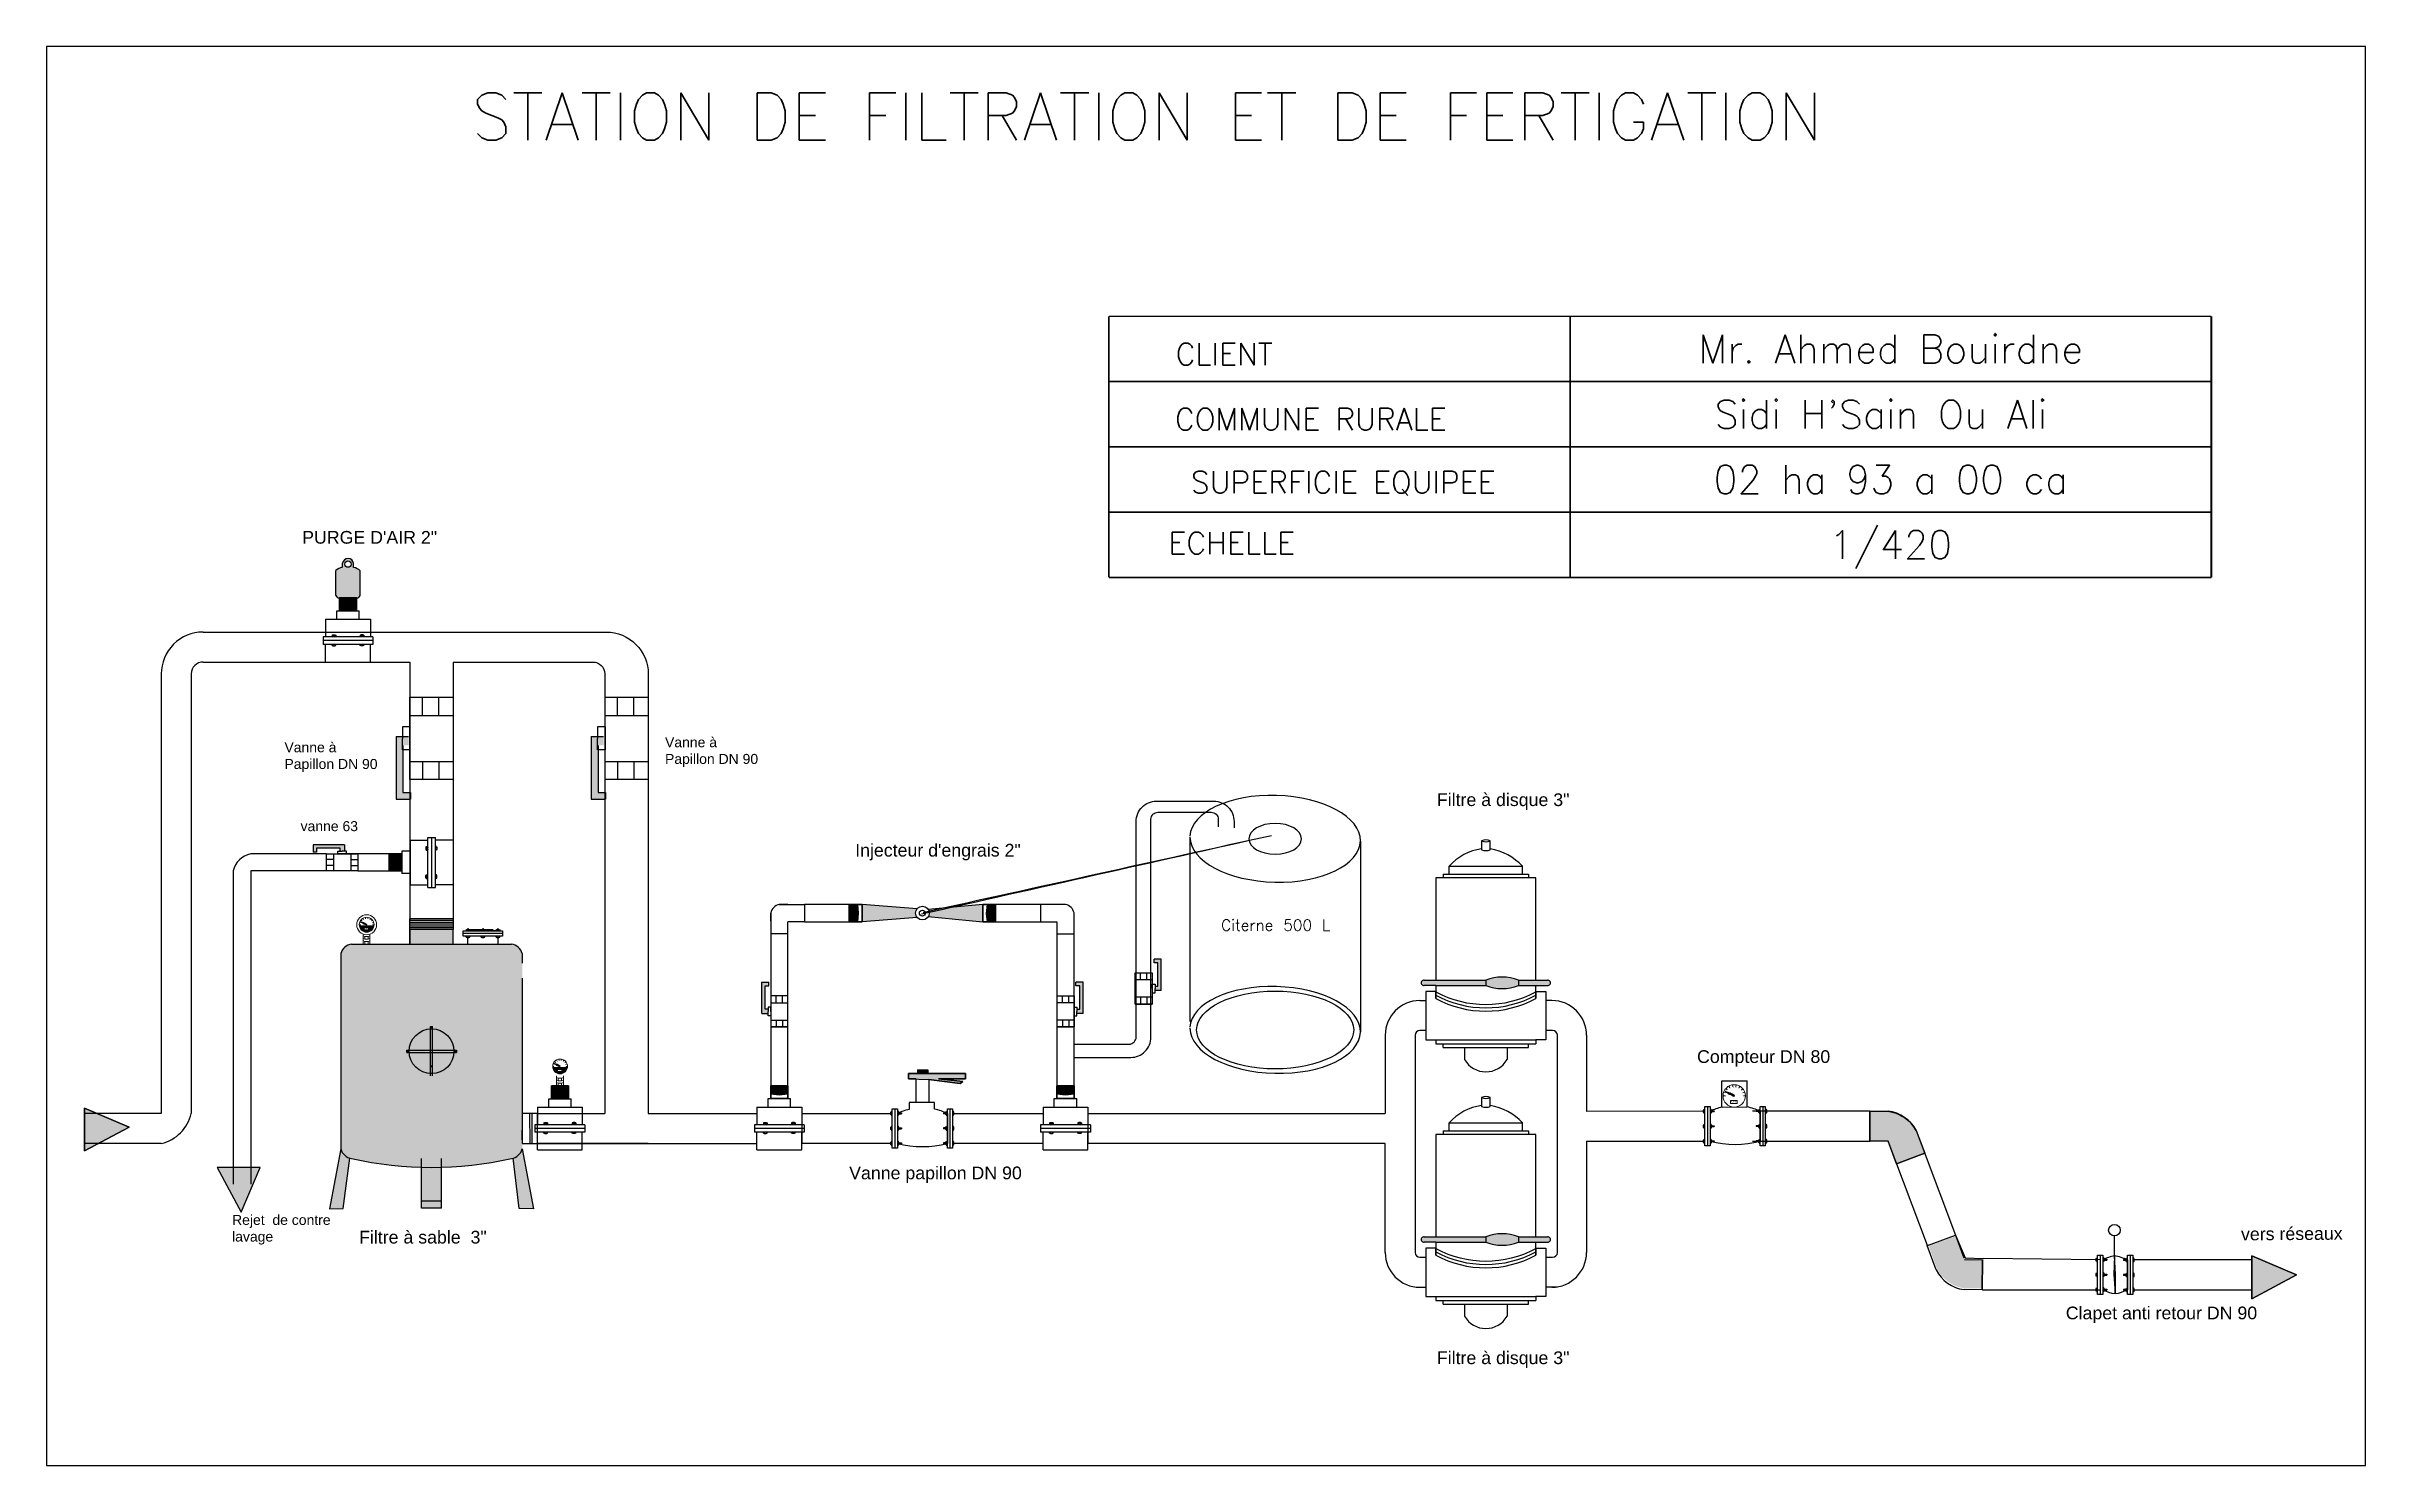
# Model space of a CAD drawing. Header units: millimetres. Extents: x 81856 to 91441, y 211852 to 275626.
# Drawn here: x 86151 to 87130, y 274937 to 275536 of the extents above; entities that cross this region are included whole.
import ezdxf
from ezdxf.enums import TextEntityAlignment as Align

# ---------------------------------------------------------------- set-up
doc = ezdxf.new("R2010")
doc.units = ezdxf.units.MM
doc.header["$LTSCALE"] = 2
doc.layers.add('cartouche', color=80, linetype='Continuous')
doc.styles.add('ROMANS', font='romans.shx', dxfattribs={"bigfont": '@extfont2.shx'})
doc.styles.add('Romans 1.0', font='Romans.shx', dxfattribs={"width": 0.99, "height": 0.2})
doc.styles.get("Standard").update_dxf_attribs({"font": 'txt.shx'})

msp = doc.modelspace()

# ---------------------------------------------------------------- hatches: boundary and pattern name
h = msp.add_hatch(color=1)
h.paths.add_polyline_path([(86273.161, 275304.374, 0.3050503), (86274.529, 275303.336), (86282.089, 275303.336, 0.305084), (86283.457, 275304.374), (86283.457, 275314.781, 0.1214913), (86280.656, 275316.24), (86280.656, 275317.907, 0.8641392), (86275.962, 275317.969), (86275.962, 275316.281, 0.1195175), (86273.161, 275314.933)])
h.paths.add_polyline_path([(86276.968, 275317.594, -1), (86279.641, 275317.594, -1)], flags=16)
for color, points in [(252, [(86274.704, 275303.336), (86274.704, 275300.613), (86276.408, 275300.768), (86278.309, 275300.916), (86280.21, 275300.768), (86281.914, 275300.613), (86281.914, 275303.336)]), (251, [(86276.408, 275300.768), (86274.704, 275300.613), (86274.704, 275299.867), (86276.408, 275299.712)]), (252, [(86281.914, 275297.89), (86281.914, 275299.867), (86280.21, 275299.712), (86278.309, 275299.564), (86276.408, 275299.712), (86274.704, 275299.867), (86274.704, 275297.89)]), (251, [(86278.309, 275300.916), (86276.408, 275300.768), (86276.408, 275299.712), (86278.309, 275299.564)]), (251, [(86280.21, 275299.712), (86280.21, 275300.768), (86278.309, 275300.916), (86278.309, 275299.564)]), (251, [(86281.914, 275299.867), (86281.914, 275300.613), (86280.21, 275300.768), (86280.21, 275299.712)]), (1, [(86298.611, 275218.384), (86298.611, 275244.791), (86303.873, 275244.791), (86303.873, 275242.947), (86303.873, 275241.104), (86301.495, 275241.104), (86301.495, 275221.268), (86304.697, 275221.268), (86304.697, 275218.384)]), (1, [(86380.983, 275218.384), (86380.983, 275244.791), (86386.245, 275244.791), (86386.245, 275242.947), (86386.245, 275241.104), (86383.867, 275241.104), (86383.867, 275221.268), (86387.069, 275221.268), (86387.069, 275218.384)]), (1, [(86263.598, 275199.121), (86276.801, 275199.121), (86276.801, 275196.49), (86275.879, 275196.49), (86274.957, 275196.49), (86274.957, 275197.679), (86265.04, 275197.679), (86265.04, 275196.078), (86263.598, 275196.078)]), (252, [(86295.628, 275195.301), (86298.351, 275195.301), (86298.196, 275193.596), (86298.049, 275191.696), (86298.196, 275189.795), (86298.351, 275188.091), (86295.628, 275188.091)]), (251, [(86298.196, 275193.596), (86298.351, 275195.301), (86299.098, 275195.301), (86299.252, 275193.596)]), (252, [(86299.098, 275188.091), (86299.252, 275189.795), (86299.4, 275191.696), (86299.252, 275193.596), (86299.098, 275195.301), (86301.074, 275195.301), (86301.074, 275188.091)]), (251, [(86298.049, 275191.696), (86298.196, 275193.596), (86299.252, 275193.596), (86299.4, 275191.696)]), (251, [(86299.252, 275189.795), (86298.196, 275189.795), (86298.049, 275191.696), (86299.4, 275191.696)]), (251, [(86299.098, 275188.091), (86298.351, 275188.091), (86298.196, 275189.795), (86299.252, 275189.795)]), (252, [(86492.467, 275168.397), (86492.319, 275170.298), (86492.467, 275172.198), (86492.621, 275173.902), (86489.898, 275173.902), (86489.898, 275166.693), (86492.621, 275166.693)]), (252, [(86489.898, 275173.902), (86489.898, 275166.693), (86493.368, 275166.693), (86493.523, 275168.397), (86493.67, 275170.298), (86493.523, 275172.198), (86493.368, 275173.902)]), (251, [(86493.67, 275170.298), (86493.523, 275172.198), (86492.467, 275172.198), (86492.319, 275170.298)]), (251, [(86493.67, 275170.298), (86492.319, 275170.298), (86492.467, 275168.397), (86493.523, 275168.397)]), (251, [(86492.467, 275172.198), (86492.621, 275173.902), (86493.368, 275173.902), (86493.523, 275172.198)]), (251, [(86493.368, 275166.693), (86492.621, 275166.693), (86492.467, 275168.397), (86493.523, 275168.397)]), (5, [(86518.541, 275168.496, -0.1693782), (86517.913, 275170.298, -0.1693782), (86518.541, 275172.099), (86495.345, 275173.902), (86495.345, 275166.693)]), (5, [(86523.295, 275171.784, -0.1355114), (86523.706, 275170.298, -0.1355114), (86523.295, 275168.812), (86546.273, 275166.693), (86546.273, 275173.902)]), (252, [(86548.25, 275173.902), (86548.096, 275172.198), (86547.948, 275170.298), (86548.096, 275168.397), (86548.25, 275166.693), (86551.72, 275166.693), (86551.72, 275173.902)]), (251, [(86549.299, 275170.298), (86549.152, 275172.198), (86548.096, 275172.198), (86547.948, 275170.298)]), (251, [(86548.096, 275168.397), (86549.152, 275168.397), (86549.299, 275170.298), (86547.948, 275170.298)]), (251, [(86549.152, 275172.198), (86548.997, 275173.902), (86548.25, 275173.902), (86548.096, 275172.198)]), (251, [(86548.25, 275166.693), (86548.997, 275166.693), (86549.152, 275168.397), (86548.096, 275168.397)]), (252, [(86551.72, 275173.902), (86548.997, 275173.902), (86549.152, 275172.198), (86549.299, 275170.298), (86549.152, 275168.397), (86548.997, 275166.693), (86551.72, 275166.693)]), (1, [(86621.669, 275150.801), (86621.669, 275137.597), (86619.038, 275137.597), (86619.038, 275138.519), (86619.038, 275139.441), (86620.227, 275139.441), (86620.227, 275149.359), (86618.626, 275149.359), (86618.626, 275150.801)]), (1, [(86453, 275141.115), (86453, 275127.912), (86455.631, 275127.912), (86455.631, 275128.834), (86455.631, 275129.756), (86454.442, 275129.756), (86454.442, 275139.673), (86456.043, 275139.673), (86456.043, 275141.115)]), (1, [(86588.689, 275141.115), (86588.689, 275127.912), (86586.058, 275127.912), (86586.058, 275128.834), (86586.058, 275129.756), (86587.247, 275129.756), (86587.247, 275139.673), (86585.646, 275139.673), (86585.646, 275141.115)]), (251, [(86779.799, 275139.707), (86779.799, 275139.762), (86784.698, 275139.762, 1.1554778), (86784.698, 275142.014), (86772.435, 275142.014), (86772.435, 275139.707)]), (252, [(86364.172, 275097.414), (86364.172, 275094.69), (86365.877, 275094.845), (86367.777, 275094.993), (86369.678, 275094.845), (86371.382, 275094.69), (86371.382, 275097.414)]), (252, [(86456.785, 275093.976), (86458.489, 275093.821), (86460.39, 275093.674), (86462.29, 275093.821), (86463.995, 275093.976), (86463.995, 275097.446), (86456.785, 275097.446)]), (252, [(86456.785, 275097.446), (86456.785, 275094.723), (86458.489, 275094.877), (86460.39, 275095.025), (86462.29, 275094.877), (86463.995, 275094.723), (86463.995, 275097.446)]), (32, [(86536.787, 275098.43), (86537.832, 275099.295), (86527.671, 275100.351), (86539.065, 275100.351), (86539.065, 275102.617), (86514.907, 275102.617), (86514.907, 275100.351), (86518.091, 275100.351), (86518.091, 275100.27), (86523.528, 275100.13)]), (250, [(86523.069, 275102.617), (86523.069, 275104.228), (86518.733, 275104.228), (86518.733, 275102.617)]), (252, [(86577.624, 275097.446), (86577.624, 275094.723), (86579.328, 275094.877), (86581.228, 275095.025), (86583.129, 275094.877), (86584.833, 275094.723), (86584.833, 275097.446)]), (252, [(86577.624, 275093.976), (86579.328, 275093.821), (86581.228, 275093.674), (86583.129, 275093.821), (86584.833, 275093.976), (86584.833, 275097.446), (86577.624, 275097.446)]), (251, [(86365.877, 275094.845), (86364.172, 275094.69), (86364.172, 275093.944), (86365.877, 275093.789)]), (252, [(86371.382, 275093.944), (86369.678, 275093.789), (86367.777, 275093.641), (86365.877, 275093.789), (86364.172, 275093.944), (86364.172, 275091.967), (86371.382, 275091.967)]), (251, [(86367.777, 275094.993), (86365.877, 275094.845), (86365.877, 275093.789), (86367.777, 275093.641)]), (251, [(86369.678, 275093.789), (86369.678, 275094.845), (86367.777, 275094.993), (86367.777, 275093.641)]), (251, [(86371.382, 275093.944), (86371.382, 275094.69), (86369.678, 275094.845), (86369.678, 275093.789)]), (251, [(86458.489, 275094.877), (86456.785, 275094.723), (86456.785, 275093.976), (86458.489, 275093.821)]), (251, [(86460.39, 275095.025), (86458.489, 275094.877), (86458.489, 275093.821), (86460.39, 275093.674)]), (251, [(86462.29, 275093.821), (86462.29, 275094.877), (86460.39, 275095.025), (86460.39, 275093.674)]), (251, [(86463.995, 275093.976), (86463.995, 275094.723), (86462.29, 275094.877), (86462.29, 275093.821)]), (251, [(86579.328, 275094.877), (86577.624, 275094.723), (86577.624, 275093.976), (86579.328, 275093.821)]), (251, [(86581.228, 275095.025), (86579.328, 275094.877), (86579.328, 275093.821), (86581.228, 275093.674)]), (251, [(86583.129, 275093.821), (86583.129, 275094.877), (86581.228, 275095.025), (86581.228, 275093.674)]), (251, [(86584.833, 275093.976), (86584.833, 275094.723), (86583.129, 275094.877), (86583.129, 275093.821)]), (251, [(86928.535, 275074.047), (86932.108, 275064.543), (86943.954, 275068.997), (86940.38, 275078.501, 0.2499299), (86928.535, 275086.703), (86920.845, 275086.703), (86920.845, 275074.047)]), (251, [(86779.799, 275031.379), (86779.799, 275031.434), (86784.698, 275031.434, 1.1554778), (86784.698, 275033.686), (86772.435, 275033.686), (86772.435, 275031.379)]), (251, [(86960.98, 275024.59), (86957.501, 275034.129), (86945.612, 275029.792), (86949.091, 275020.253, 0.2499299), (86960.855, 275011.935), (86968.545, 275011.859), (86968.67, 275024.514)])]:
    msp.add_hatch(color=color).paths.add_polyline_path(points)
at = {"lineweight": 0}
h = msp.add_hatch(color=52, dxfattribs=at)
h.set_gradient(color1=(222, 219, 33), one_color=1, tint=1, name='INVCYLINDER')
h.paths.add_polyline_path([(86289.3, 275164.909), (86283.099, 275164.945, 0.8598227)])
h.paths.add_polyline_path([(86286.999, 275164.068), (86286.999, 275163.294), (86285.116, 275163.294), (86285.116, 275164.068)], flags=16)
h.paths.add_polyline_path([(86285.636, 275163.913), (86286.355, 275163.913), (86286.355, 275163.512), (86285.636, 275163.512)], flags=8)
h = msp.add_hatch(color=5, dxfattribs=at)
h.set_gradient(color1=(0, 0, 255), one_color=1, tint=1)
h.paths.add_polyline_path([(86283.68, 275166.691), (86284.068, 275166.391), (86284.361, 275166.169), (86284.73, 275165.92), (86284.869, 275165.833), (86284.985, 275165.761), (86285.21, 275165.658), (86285.424, 275165.561), (86285.874, 275165.356), (86286.005, 275165.292), (86286.125, 275165.245), (86286.202, 275165.397)])
h = msp.add_hatch(color=1, dxfattribs=at)
h.set_gradient(color1=(240, 15, 23), one_color=1, tint=1)
h.paths.add_polyline_path([(86285.196, 275166.174), (86285.07, 275166.226), (86284.919, 275166.288), (86284.501, 275166.442), (86284.15, 275166.55), (86283.68, 275166.691), (86286.202, 275165.397), (86286.28, 275165.549), (86286.173, 275165.619), (86286.044, 275165.688), (86285.615, 275165.934), (86285.411, 275166.051)])
h = msp.add_hatch(color=1)
h.set_gradient(color1=(255, 0, 0), color2=(255, 173, 173), one_color=1, tint=0.84, name='CYLINDER')
h.paths.add_polyline_path([(86351.884, 275142.789), (86351.884, 275149.174), (86351.884, 275153.196, 0.3021072), (86347.323, 275157.217), (86279.828, 275157.217, 0.3021072), (86275.267, 275153.196), (86275.267, 275149.174), (86275.267, 275142.789), (86275.267, 275081.199), (86275.267, 275074.814), (86275.267, 275070.792, 0.253016), (86278.854, 275066.996, 0.1156387), (86348.297, 275066.996, 0.253016), (86351.884, 275070.792), (86351.884, 275074.814), (86351.884, 275081.199)])
h = msp.add_hatch(color=1)
h.set_gradient(color1=(242, 13, 13), color2=(243, 18, 18), one_color=1, tint=0.51)
h.paths.add_polyline_path([(86322.687, 275163.334), (86304.464, 275163.334), (86304.464, 275157.217), (86322.687, 275157.217)])
h = msp.add_hatch(color=251)
h.paths.add_polyline_path([(86758.677, 275139.707), (86758.677, 275142.014), (86732.655, 275142.014, 1.1554778), (86732.655, 275139.762), (86737.554, 275139.762), (86737.554, 275139.707)])
h.paths.add_polyline_path([(86758.677, 275141.97), (86758.677, 275139.751, 0.1894475), (86772.435, 275139.707), (86772.435, 275142.014, 0.1894475)])
h = msp.add_hatch(color=1)
h.set_gradient(color1=(255, 0, 0), color2=(235, 0, 0), one_color=1, tint=0.46)
h.paths.add_polyline_path([(86313.123, 275112.458), (86313.123, 275121.438, 0.3858737), (86304.142, 275112.458)])
h.paths.add_polyline_path([(86314.046, 275112.458), (86323.027, 275112.458, 0.3858737), (86314.046, 275121.438)])
h.paths.add_polyline_path([(86314.046, 275102.554, 0.3858737), (86323.027, 275111.534), (86314.046, 275111.534)])
h.paths.add_polyline_path([(86313.123, 275102.554), (86313.123, 275111.534), (86304.142, 275111.534, 0.3858737)])
h = msp.add_hatch(color=5, dxfattribs=at)
h.set_gradient(color1=(0, 0, 255), one_color=1, tint=1)
h.paths.add_polyline_path([(86365.339, 275106.887), (86365.728, 275106.588), (86366.02, 275106.365), (86366.389, 275106.116), (86366.528, 275106.03), (86366.644, 275105.957), (86366.869, 275105.855), (86367.083, 275105.757), (86367.533, 275105.552), (86367.664, 275105.488), (86367.784, 275105.442), (86367.861, 275105.594)])
h = msp.add_hatch(color=1, dxfattribs=at)
h.set_gradient(color1=(240, 15, 23), one_color=1, tint=1)
h.paths.add_polyline_path([(86366.856, 275106.37), (86366.729, 275106.422), (86366.578, 275106.484), (86366.16, 275106.639), (86365.809, 275106.746), (86365.339, 275106.887), (86367.861, 275105.594), (86367.939, 275105.746), (86367.832, 275105.815), (86367.703, 275105.884), (86367.274, 275106.13), (86367.07, 275106.247)])
h = msp.add_hatch(color=52, dxfattribs=at)
h.set_gradient(color1=(222, 219, 33), one_color=1, tint=1, name='INVCYLINDER')
h.paths.add_polyline_path([(86370.959, 275105.105), (86364.758, 275105.142, 0.8598227)])
h.paths.add_polyline_path([(86368.658, 275104.264), (86368.658, 275103.49), (86366.776, 275103.49), (86366.776, 275104.264)], flags=16)
h.paths.add_polyline_path([(86367.295, 275104.109), (86368.014, 275104.109), (86368.014, 275103.708), (86367.295, 275103.708)], flags=8)
h = msp.add_hatch(color=256)
h.set_gradient(color1=(0, 0, 255), color2=(0, 0, 219), one_color=1, tint=0.43, name='CYLINDER')
h.paths.add_polyline_path([(86167.012, 275088.028), (86167.012, 275069.943), (86185.944, 275080.001)])
h = msp.add_hatch(color=5, dxfattribs=at)
h.set_gradient(color1=(0, 0, 255), one_color=1, tint=1)
h.paths.add_polyline_path([(86859.75, 275095.102), (86860.332, 275094.653), (86860.77, 275094.32), (86861.325, 275093.945), (86861.532, 275093.816), (86861.706, 275093.707), (86862.044, 275093.553), (86862.365, 275093.407), (86863.04, 275093.1), (86863.237, 275093.004), (86863.417, 275092.934), (86863.533, 275093.162)])
h = msp.add_hatch(color=1, dxfattribs=at)
h.set_gradient(color1=(240, 15, 23), one_color=1, tint=1)
h.paths.add_polyline_path([(86862.024, 275094.327), (86861.834, 275094.404), (86861.608, 275094.497), (86860.98, 275094.729), (86860.454, 275094.891), (86859.75, 275095.102), (86863.533, 275093.162), (86863.649, 275093.39), (86863.488, 275093.494), (86863.296, 275093.598), (86862.652, 275093.967), (86862.346, 275094.142)])
h = msp.add_hatch(color=1)
h.set_gradient(color1=(242, 13, 13), color2=(243, 18, 18), one_color=1, tint=0.51)
h.paths.add_polyline_path([(86279.057, 275066.933, -0.2633202), (86275.267, 275070.792), (86270.514, 275045.452), (86276.306, 275045.627)])
h = msp.add_hatch(color=1)
h.set_gradient(color1=(242, 13, 13), color2=(243, 18, 18), one_color=1, tint=0.51)
h.paths.add_polyline_path([(86351.884, 275070.792, -0.2632003), (86348.097, 275066.934), (86350.526, 275045.637), (86356.637, 275045.452)])
h = msp.add_hatch(color=256)
h.set_gradient(color1=(0, 0, 255), color2=(0, 0, 219), one_color=1, tint=0.43, name='CYLINDER')
h.paths.add_polyline_path([(86241.212, 275062.985), (86223.128, 275062.985), (86233.186, 275044.053)])
h = msp.add_hatch(color=1)
h.set_gradient(color1=(255, 0, 0), color2=(255, 41, 41), one_color=1, tint=0.58, name='CYLINDER')
h.paths.add_polyline_path([(86309.315, 275048.676), (86317.836, 275048.676), (86317.836, 275063.04, -0.0140059), (86309.315, 275063.04)])
h.paths.add_polyline_path([(86309.315, 275048.676), (86309.315, 275045.71), (86317.836, 275045.71), (86317.836, 275048.676)])
h = msp.add_hatch(color=251)
h.paths.add_polyline_path([(86758.677, 275031.379), (86758.677, 275033.686), (86732.655, 275033.686, 1.1554778), (86732.655, 275031.434), (86737.554, 275031.434), (86737.554, 275031.379)])
h.paths.add_polyline_path([(86758.677, 275033.642), (86758.677, 275031.424, 0.1894475), (86772.435, 275031.379), (86772.435, 275033.686, 0.1894475)])
h = msp.add_hatch(color=256)
h.set_gradient(color1=(0, 0, 255), color2=(0, 0, 219), one_color=1, tint=0.43, name='CYLINDER')
h.paths.add_polyline_path([(87081.998, 275025.597), (87081.998, 275007.513), (87100.93, 275017.571)])

# ---------------------------------------------------------------- linework, layer by layer
at = {"color": 0}
for p, q in [((86273.161, 275304.374), (86273.161, 275314.933)), ((86275.962, 275316.281), (86275.962, 275317.969)), ((86280.656, 275316.24), (86280.656, 275317.907)), ((86283.457, 275304.374), (86283.457, 275314.781)), ((86274.704, 275297.89), (86274.704, 275303.336)), ((86274.704, 275303.336), (86281.914, 275303.336)), ((86274.704, 275303.336), (86281.914, 275303.336)), ((86281.914, 275303.336), (86281.914, 275297.89)), ((86268.843, 275294.361), (86287.775, 275294.361)), ((86268.843, 275294.361), (86268.843, 275286.901)), ((86273.576, 275297.89), (86283.042, 275297.89)), ((86273.576, 275294.361), (86273.576, 275297.89)), ((86274.704, 275300.613), (86274.704, 275299.867)), ((86274.704, 275299.867), (86278.309, 275299.564)), ((86281.914, 275297.89), (86274.704, 275297.89)), ((86274.704, 275297.89), (86281.914, 275297.89)), ((86276.408, 275300.756), (86276.408, 275299.712)), ((86278.309, 275300.916), (86278.309, 275299.565)), ((86278.309, 275299.564), (86281.914, 275299.867)), ((86280.21, 275300.768), (86280.21, 275299.724)), ((86281.914, 275300.613), (86281.914, 275299.867)), ((86283.042, 275294.361), (86283.042, 275297.89)), ((86287.775, 275294.361), (86287.775, 275286.901)), ((86267.788, 275286.901), (86267.788, 275283.737)), ((86288.83, 275286.901), (86267.788, 275286.901)), ((86288.83, 275285.319), (86267.788, 275285.319)), ((86288.83, 275283.737), (86267.788, 275283.737)), ((86288.83, 275283.737), (86267.788, 275283.737)), ((86268.843, 275276.277), (86268.843, 275283.737)), ((86271.583, 275287.655), (86271.97, 275287.811)), ((86271.583, 275287.655), (86271.583, 275287.059)), ((86271.583, 275287.655), (86271.97, 275287.499)), ((86271.583, 275287.059), (86271.97, 275286.903)), ((86271.583, 275283.281), (86271.583, 275283.737)), ((86271.583, 275283.281), (86271.97, 275283.139)), ((86271.865, 275287.655), (86271.99, 275287.706)), ((86271.865, 275287.655), (86271.99, 275287.605)), ((86271.97, 275287.811), (86272.744, 275287.811)), ((86271.97, 275286.903), (86271.97, 275287.499)), ((86271.97, 275287.499), (86272.744, 275287.499)), ((86271.97, 275283.735), (86271.97, 275283.139)), ((86271.97, 275283.139), (86272.744, 275283.139)), ((86271.99, 275287.706), (86272.724, 275287.706)), ((86271.99, 275287.605), (86272.724, 275287.605)), ((86272.724, 275287.706), (86272.849, 275287.655)), ((86272.724, 275287.605), (86272.849, 275287.655)), ((86272.744, 275287.811), (86273.132, 275287.655)), ((86272.744, 275287.499), (86273.132, 275287.655)), ((86272.744, 275286.903), (86272.744, 275287.499)), ((86272.744, 275286.903), (86273.132, 275287.059)), ((86272.744, 275283.735), (86272.744, 275283.139)), ((86272.744, 275283.139), (86273.132, 275283.295)), ((86273.132, 275287.655), (86273.132, 275287.059)), ((86273.132, 275283.295), (86273.132, 275283.737)), ((86283.874, 275287.811), (86283.486, 275287.655)), ((86283.874, 275287.499), (86283.486, 275287.655)), ((86283.486, 275287.655), (86283.486, 275287.059)), ((86283.874, 275286.903), (86283.486, 275287.059)), ((86283.486, 275283.295), (86283.486, 275283.737)), ((86283.874, 275283.139), (86283.486, 275283.295)), ((86283.894, 275287.706), (86283.769, 275287.655)), ((86283.894, 275287.605), (86283.769, 275287.655)), ((86284.648, 275287.811), (86283.874, 275287.811)), ((86284.648, 275287.499), (86283.874, 275287.499)), ((86283.874, 275286.903), (86283.874, 275287.499)), ((86283.874, 275283.735), (86283.874, 275283.139)), ((86284.648, 275283.139), (86283.874, 275283.139)), ((86284.628, 275287.706), (86283.894, 275287.706)), ((86284.628, 275287.605), (86283.894, 275287.605)), ((86284.753, 275287.655), (86284.628, 275287.706)), ((86284.753, 275287.655), (86284.628, 275287.605)), ((86285.035, 275287.655), (86284.648, 275287.811)), ((86285.035, 275287.655), (86284.648, 275287.499)), ((86284.648, 275286.903), (86284.648, 275287.499)), ((86285.035, 275287.059), (86284.648, 275286.903)), ((86284.648, 275283.735), (86284.648, 275283.139)), ((86285.035, 275283.281), (86284.648, 275283.139)), ((86285.035, 275287.655), (86285.035, 275287.059)), ((86285.035, 275283.281), (86285.035, 275283.737)), ((86287.775, 275276.277), (86287.775, 275283.737)), ((86288.83, 275286.901), (86288.83, 275283.737)), ((86268.843, 275276.277), (86287.775, 275276.277)), ((86322.687, 275276.277), (86322.687, 275163.334)), ((86304.464, 275226.665), (86304.464, 275261.395)), ((86304.464, 275253.723), (86322.687, 275253.723)), ((86309.735, 275253.73), (86309.735, 275261.395)), ((86316.621, 275253.73), (86316.621, 275261.395)), ((86322.687, 275261.395), (86322.687, 275226.665)), ((86386.836, 275226.665), (86386.836, 275261.395)), ((86386.836, 275253.723), (86405.059, 275253.723)), ((86392.107, 275253.73), (86392.107, 275261.395)), ((86398.993, 275253.73), (86398.993, 275261.395)), ((86405.059, 275261.395), (86405.059, 275226.665)), ((86298.611, 275244.791), (86303.873, 275244.791)), ((86298.611, 275244.791), (86298.611, 275218.384)), ((86304.464, 275248.894), (86301.327, 275248.894)), ((86301.327, 275248.894), (86301.327, 275244.03)), ((86301.327, 275239.166), (86301.327, 275244.03)), ((86304.464, 275248.894), (86304.464, 275239.166)), ((86380.983, 275244.791), (86386.245, 275244.791)), ((86380.983, 275244.791), (86380.983, 275218.384)), ((86386.836, 275248.894), (86383.699, 275248.894)), ((86383.699, 275248.894), (86383.699, 275244.03)), ((86383.699, 275239.166), (86383.699, 275244.03)), ((86386.836, 275248.894), (86386.836, 275239.166)), ((86304.464, 275239.166), (86301.327, 275239.166)), ((86301.495, 275241.104), (86301.495, 275221.268)), ((86304.464, 275234.338), (86322.687, 275234.338)), ((86309.735, 275234.331), (86309.735, 275226.665)), ((86316.621, 275234.331), (86316.621, 275226.665)), ((86386.836, 275239.166), (86383.699, 275239.166)), ((86383.867, 275241.104), (86383.867, 275221.268)), ((86386.836, 275234.338), (86405.059, 275234.338)), ((86392.107, 275234.331), (86392.107, 275226.665)), ((86398.993, 275234.331), (86398.993, 275226.665)), ((86322.687, 275226.665), (86304.464, 275226.665)), ((86405.059, 275226.665), (86386.836, 275226.665)), ((86298.611, 275218.384), (86304.697, 275218.384)), ((86301.495, 275221.268), (86304.697, 275221.268)), ((86304.697, 275221.268), (86304.697, 275218.384)), ((86380.983, 275218.384), (86387.069, 275218.384)), ((86383.867, 275221.268), (86387.069, 275221.268)), ((86387.069, 275221.268), (86387.069, 275218.384)), ((86276.801, 275199.121), (86263.598, 275199.121)), ((86263.598, 275199.121), (86263.598, 275196.078)), ((86265.04, 275196.078), (86263.598, 275196.078)), ((86274.957, 275197.679), (86265.04, 275197.679)), ((86265.04, 275197.679), (86265.04, 275196.078)), ((86269.296, 275188.091), (86269.296, 275195.301)), ((86269.296, 275195.301), (86282.462, 275195.301)), ((86272.205, 275195.301), (86272.205, 275188.091)), ((86274.035, 275195.301), (86274.035, 275196.49)), ((86274.035, 275196.49), (86275.879, 275196.49)), ((86275.879, 275195.301), (86274.035, 275195.301)), ((86274.957, 275196.49), (86274.957, 275197.679)), ((86282.462, 275195.301), (86275.253, 275195.301)), ((86277.723, 275196.49), (86275.879, 275196.49)), ((86276.801, 275199.121), (86276.801, 275196.49)), ((86277.723, 275195.301), (86277.723, 275196.49)), ((86279.554, 275195.301), (86279.554, 275188.091)), ((86301.074, 275195.301), (86295.628, 275195.301)), ((86298.351, 275195.301), (86299.098, 275195.301)), ((86299.098, 275195.301), (86299.4, 275191.696)), ((86304.603, 275196.429), (86301.074, 275196.429)), ((86301.074, 275196.429), (86301.074, 275186.963)), ((86301.074, 275195.301), (86301.074, 275188.091)), ((86301.074, 275188.091), (86301.074, 275195.301)), ((86304.603, 275201.162), (86312.063, 275201.162)), ((86304.603, 275201.162), (86304.603, 275182.23)), ((86311.309, 275198.422), (86311.153, 275198.035)), ((86311.153, 275198.035), (86311.153, 275197.26)), ((86311.153, 275197.26), (86311.309, 275196.873)), ((86311.309, 275198.14), (86311.259, 275198.015)), ((86311.259, 275198.015), (86311.259, 275197.281)), ((86311.259, 275197.281), (86311.309, 275197.156)), ((86311.309, 275198.422), (86311.465, 275198.035)), ((86311.309, 275198.422), (86311.905, 275198.422)), ((86311.309, 275198.14), (86311.36, 275198.015)), ((86311.36, 275197.281), (86311.309, 275197.156)), ((86311.465, 275197.26), (86311.309, 275196.873)), ((86311.309, 275196.873), (86311.905, 275196.873)), ((86311.36, 275198.015), (86311.36, 275197.281)), ((86311.465, 275198.035), (86311.465, 275197.26)), ((86312.061, 275198.035), (86311.465, 275198.035)), ((86312.061, 275197.26), (86311.465, 275197.26)), ((86311.905, 275198.422), (86312.061, 275198.035)), ((86312.061, 275197.26), (86311.905, 275196.873)), ((86312.063, 275181.175), (86312.063, 275202.216)), ((86312.063, 275202.216), (86315.227, 275202.216)), ((86313.645, 275181.175), (86313.645, 275202.216)), ((86315.227, 275181.175), (86315.227, 275202.216)), ((86315.227, 275181.175), (86315.227, 275202.216)), ((86322.687, 275201.162), (86315.227, 275201.162)), ((86315.683, 275198.422), (86315.227, 275198.422)), ((86315.669, 275196.873), (86315.227, 275196.873)), ((86315.229, 275198.035), (86315.825, 275198.035)), ((86315.229, 275197.26), (86315.825, 275197.26)), ((86315.825, 275197.26), (86315.669, 275196.873)), ((86315.683, 275198.422), (86315.825, 275198.035)), ((86315.825, 275198.035), (86315.825, 275197.26)), ((86756.891, 275200.799), (86756.891, 275197.066)), ((86760.462, 275197.066), (86760.462, 275200.799)), ((86272.202, 275193.001), (86269.296, 275193.001)), ((86272.202, 275190.391), (86269.296, 275190.391)), ((86282.462, 275188.091), (86269.296, 275188.091)), ((86279.556, 275193.001), (86282.462, 275193.001)), ((86279.556, 275190.391), (86282.462, 275190.391)), ((86295.628, 275188.091), (86301.074, 275188.091)), ((86298.049, 275191.696), (86299.399, 275191.696)), ((86298.196, 275189.795), (86299.241, 275189.795)), ((86298.208, 275193.596), (86299.252, 275193.596)), ((86298.351, 275188.091), (86299.098, 275188.091)), ((86299.4, 275191.696), (86299.098, 275188.091)), ((86304.603, 275186.963), (86301.074, 275186.963)), ((86311.153, 275186.131), (86311.309, 275186.518)), ((86311.153, 275185.357), (86311.153, 275186.131)), ((86311.309, 275184.969), (86311.153, 275185.357)), ((86311.259, 275186.111), (86311.309, 275186.236)), ((86311.259, 275185.377), (86311.259, 275186.111)), ((86311.309, 275185.252), (86311.259, 275185.377)), ((86311.309, 275186.518), (86311.905, 275186.518)), ((86311.465, 275186.131), (86311.309, 275186.518)), ((86311.36, 275186.111), (86311.309, 275186.236)), ((86311.309, 275185.252), (86311.36, 275185.377)), ((86311.309, 275184.969), (86311.465, 275185.357)), ((86311.309, 275184.969), (86311.905, 275184.969)), ((86311.36, 275185.377), (86311.36, 275186.111)), ((86312.061, 275186.131), (86311.465, 275186.131)), ((86311.465, 275185.357), (86311.465, 275186.131)), ((86312.061, 275185.357), (86311.465, 275185.357)), ((86312.061, 275186.131), (86311.905, 275186.518)), ((86311.905, 275184.969), (86312.061, 275185.357)), ((86315.669, 275186.518), (86315.227, 275186.518)), ((86315.683, 275184.969), (86315.227, 275184.969)), ((86315.229, 275186.131), (86315.825, 275186.131)), ((86315.229, 275185.357), (86315.825, 275185.357)), ((86315.825, 275186.131), (86315.669, 275186.518)), ((86315.683, 275184.969), (86315.825, 275185.357)), ((86315.825, 275185.357), (86315.825, 275186.131)), ((86737.554, 275185.173), (86737.554, 275142.014)), ((86779.799, 275185.173), (86737.554, 275185.173)), ((86740.718, 275186.755), (86740.718, 275185.173)), ((86740.718, 275186.755), (86776.636, 275186.755)), ((86743.178, 275186.755), (86743.178, 275190.083)), ((86743.178, 275190.083), (86774.175, 275190.081)), ((86774.175, 275186.755), (86774.175, 275190.083)), ((86776.636, 275186.755), (86776.636, 275185.173)), ((86779.799, 275142.014), (86779.799, 275185.173)), ((86304.603, 275182.23), (86312.063, 275182.23)), ((86312.063, 275181.175), (86315.227, 275181.175)), ((86322.687, 275182.23), (86315.227, 275182.23)), ((86322.687, 275167.89), (86304.464, 275167.89)), ((86304.464, 275157.217), (86304.464, 275167.89)), ((86322.687, 275167.131), (86304.464, 275167.131)), ((86322.687, 275166.372), (86304.464, 275166.372)), ((86322.687, 275165.612), (86304.464, 275165.612)), ((86322.687, 275164.853), (86304.464, 275164.853)), ((86456.785, 275166.884), (86456.785, 275170.393)), ((86470.985, 275166.693), (86463.995, 275166.693)), ((86470.985, 275173.902), (86470.985, 275166.693)), ((86495.345, 275173.902), (86470.985, 275173.902)), ((86470.985, 275166.693), (86495.345, 275166.693)), ((86489.898, 275173.902), (86489.898, 275166.884)), ((86489.898, 275173.902), (86489.898, 275166.693)), ((86489.898, 275173.902), (86489.898, 275166.693)), ((86495.345, 275173.902), (86489.898, 275173.902)), ((86489.898, 275166.693), (86495.345, 275166.693)), ((86492.319, 275170.298), (86493.67, 275170.298)), ((86492.467, 275168.397), (86493.511, 275168.397)), ((86492.478, 275172.198), (86493.523, 275172.198)), ((86492.621, 275173.902), (86493.368, 275173.902)), ((86492.621, 275166.693), (86493.368, 275166.693)), ((86493.368, 275173.902), (86493.67, 275170.298)), ((86493.67, 275170.298), (86493.368, 275166.693)), ((86495.345, 275173.902), (86495.345, 275166.693)), ((86495.345, 275166.693), (86495.345, 275173.902)), ((86518.541, 275172.099), (86495.345, 275173.902)), ((86518.541, 275168.496), (86495.345, 275166.693)), ((86546.273, 275173.902), (86523.295, 275171.784)), ((86523.295, 275168.812), (86546.273, 275166.693)), ((86546.273, 275173.902), (86551.72, 275173.902)), ((86546.273, 275166.693), (86546.273, 275173.902)), ((86546.273, 275173.902), (86546.273, 275166.693)), ((86570.633, 275173.902), (86546.273, 275173.902)), ((86551.72, 275166.693), (86546.273, 275166.693)), ((86546.273, 275166.693), (86570.633, 275166.693)), ((86548.25, 275173.902), (86547.948, 275170.298)), ((86547.948, 275170.298), (86548.25, 275166.693)), ((86549.299, 275170.298), (86547.949, 275170.298)), ((86549.14, 275172.198), (86548.096, 275172.198)), ((86549.152, 275168.397), (86548.107, 275168.397)), ((86548.997, 275173.902), (86548.25, 275173.902)), ((86548.997, 275166.693), (86548.25, 275166.693)), ((86551.72, 275173.902), (86551.72, 275166.693)), ((86551.72, 275173.902), (86551.72, 275166.693)), ((86551.72, 275173.902), (86551.72, 275166.884)), ((86570.633, 275173.902), (86570.633, 275166.693)), ((86570.633, 275166.693), (86577.624, 275166.693)), ((86584.833, 275166.884), (86584.833, 275170.393)), ((86279.828, 275157.217), (86347.323, 275157.217)), ((86322.687, 275164.094), (86304.464, 275164.094)), ((86322.687, 275163.334), (86304.464, 275163.334)), ((86343.564, 275161.688), (86326.951, 275161.688)), ((86328.155, 275163.24), (86328.543, 275163.382)), ((86328.155, 275163.24), (86328.155, 275162.784)), ((86328.155, 275160.137), (86328.155, 275160.593)), ((86328.155, 275160.137), (86328.543, 275159.994)), ((86328.543, 275162.786), (86328.543, 275163.382)), ((86328.543, 275163.382), (86329.317, 275163.382)), ((86328.543, 275160.59), (86328.543, 275159.994)), ((86328.543, 275159.994), (86329.317, 275159.994)), ((86329.124, 275163.739), (86328.736, 275163.739)), ((86329.124, 275163.634), (86328.736, 275163.634)), ((86329.124, 275163.634), (86328.736, 275163.634)), ((86329.124, 275163.529), (86328.736, 275163.529)), ((86329.124, 275163.423), (86328.736, 275163.423)), ((86328.93, 275163.46), (86339.603, 275163.46)), ((86329.317, 275163.382), (86328.93, 275163.382)), ((86341.585, 275162.786), (86328.93, 275162.786)), ((86328.93, 275157.217), (86328.93, 275159.994)), ((86329.317, 275163.382), (86329.705, 275163.227)), ((86329.317, 275162.786), (86329.317, 275163.382)), ((86329.317, 275160.59), (86329.317, 275159.994)), ((86329.317, 275159.994), (86329.705, 275160.15)), ((86329.705, 275163.227), (86329.705, 275162.784)), ((86329.705, 275160.15), (86329.705, 275160.593)), ((86334.489, 275163.24), (86334.876, 275163.382)), ((86334.489, 275163.24), (86334.489, 275162.784)), ((86334.489, 275160.137), (86334.489, 275160.593)), ((86334.489, 275160.137), (86334.876, 275159.994)), ((86334.876, 275163.382), (86335.651, 275163.382)), ((86334.876, 275163.382), (86335.651, 275163.382)), ((86334.876, 275162.786), (86334.876, 275163.382)), ((86334.876, 275160.59), (86334.876, 275159.994)), ((86334.876, 275159.994), (86335.651, 275159.994)), ((86335.457, 275163.739), (86335.07, 275163.739)), ((86335.457, 275163.634), (86335.07, 275163.634)), ((86335.457, 275163.634), (86335.07, 275163.634)), ((86335.457, 275163.529), (86335.07, 275163.529)), ((86335.457, 275163.423), (86335.07, 275163.423)), ((86335.651, 275163.382), (86335.263, 275163.382)), ((86335.651, 275162.786), (86335.651, 275163.382)), ((86335.651, 275163.382), (86336.038, 275163.227)), ((86335.651, 275160.59), (86335.651, 275159.994)), ((86335.651, 275159.994), (86336.038, 275160.15)), ((86336.038, 275163.227), (86336.038, 275162.784)), ((86336.038, 275160.15), (86336.038, 275160.593)), ((86340.811, 275163.24), (86341.198, 275163.382)), ((86340.811, 275163.24), (86340.811, 275162.784)), ((86340.811, 275160.137), (86340.811, 275160.593)), ((86340.811, 275160.137), (86341.198, 275159.994)), ((86341.198, 275163.382), (86341.973, 275163.382)), ((86341.198, 275163.382), (86341.973, 275163.382)), ((86341.198, 275163.382), (86341.973, 275163.382)), ((86341.198, 275162.786), (86341.198, 275163.382)), ((86341.198, 275160.59), (86341.198, 275159.994)), ((86341.198, 275159.994), (86341.973, 275159.994)), ((86341.779, 275163.739), (86341.392, 275163.739)), ((86341.779, 275163.634), (86341.392, 275163.634)), ((86341.779, 275163.634), (86341.392, 275163.634)), ((86341.779, 275163.529), (86341.392, 275163.529)), ((86341.779, 275163.423), (86341.392, 275163.423)), ((86341.973, 275163.382), (86341.585, 275163.382)), ((86341.585, 275159.994), (86341.585, 275157.217)), ((86341.973, 275162.786), (86341.973, 275163.382)), ((86341.973, 275163.382), (86342.36, 275163.227)), ((86341.973, 275160.59), (86341.973, 275159.994)), ((86341.973, 275159.994), (86342.36, 275160.15)), ((86342.36, 275163.227), (86342.36, 275162.784)), ((86342.36, 275160.15), (86342.36, 275160.593)), ((86463.995, 275161.575), (86456.785, 275161.575)), ((86577.624, 275161.575), (86584.833, 275161.575)), ((86351.884, 275153.196), (86351.884, 275149.174)), ((86610.639, 275131.936), (86610.639, 275145.102)), ((86610.639, 275145.102), (86617.849, 275145.102)), ((86612.939, 275142.196), (86612.939, 275145.102)), ((86615.549, 275142.196), (86615.549, 275145.102)), ((86617.849, 275145.102), (86617.849, 275131.936)), ((86621.669, 275150.801), (86618.626, 275150.801)), ((86618.626, 275149.359), (86618.626, 275150.801)), ((86620.227, 275149.359), (86618.626, 275149.359)), ((86620.227, 275139.441), (86620.227, 275149.359)), ((86621.669, 275137.597), (86621.669, 275150.801)), ((86453, 275127.912), (86453, 275141.115)), ((86453, 275141.115), (86456.043, 275141.115)), ((86454.442, 275129.756), (86454.442, 275139.673)), ((86454.442, 275139.673), (86456.043, 275139.673)), ((86456.043, 275139.673), (86456.043, 275141.115)), ((86464.03, 275135.417), (86456.82, 275135.417)), ((86456.82, 275135.417), (86456.82, 275122.251)), ((86459.12, 275132.511), (86459.12, 275135.417)), ((86461.73, 275132.511), (86461.73, 275135.417)), ((86464.03, 275122.251), (86464.03, 275135.417)), ((86577.659, 275122.251), (86577.659, 275135.417)), ((86577.659, 275135.417), (86584.868, 275135.417)), ((86579.958, 275132.511), (86579.958, 275135.417)), ((86582.569, 275132.511), (86582.569, 275135.417)), ((86584.868, 275135.417), (86584.868, 275122.251)), ((86588.689, 275141.115), (86585.646, 275141.115)), ((86585.646, 275139.673), (86585.646, 275141.115)), ((86587.247, 275139.673), (86585.646, 275139.673)), ((86587.247, 275129.756), (86587.247, 275139.673)), ((86588.689, 275127.912), (86588.689, 275141.115)), ((86617.849, 275142.193), (86610.639, 275142.193)), ((86617.849, 275138.519), (86617.849, 275140.363)), ((86617.849, 275140.363), (86619.038, 275140.363)), ((86617.849, 275136.675), (86619.038, 275136.675)), ((86619.038, 275140.363), (86619.038, 275138.519)), ((86619.038, 275139.441), (86620.227, 275139.441)), ((86619.038, 275136.675), (86619.038, 275138.519)), ((86621.669, 275137.597), (86619.038, 275137.597)), ((86732.655, 275142.014), (86758.789, 275142.014)), ((86737.554, 275139.762), (86732.655, 275139.762)), ((86737.554, 275137.163), (86733.329, 275137.163)), ((86733.329, 275137.163), (86733.329, 275116.776)), ((86737.554, 275139.762), (86737.554, 275134.229)), ((86737.554, 275139.707), (86758.789, 275139.707)), ((86737.554, 275134.229), (86737.554, 275137.163)), ((86737.554, 275137.053), (86737.554, 275134.229)), ((86758.677, 275142.014), (86758.677, 275139.707)), ((86772.435, 275142.014), (86784.698, 275142.014)), ((86772.435, 275142.014), (86772.435, 275139.707)), ((86772.435, 275139.707), (86779.799, 275139.707)), ((86779.799, 275139.762), (86784.698, 275139.762)), ((86779.799, 275137.163), (86779.799, 275139.762)), ((86779.799, 275137.053), (86779.799, 275134.229)), ((86453, 275127.912), (86455.631, 275127.912)), ((86455.631, 275129.756), (86454.442, 275129.756)), ((86456.82, 275130.678), (86455.631, 275130.678)), ((86455.631, 275130.678), (86455.631, 275128.834)), ((86455.631, 275126.99), (86455.631, 275128.834)), ((86456.82, 275126.99), (86455.631, 275126.99)), ((86456.82, 275132.508), (86464.03, 275132.508)), ((86456.82, 275128.834), (86456.82, 275130.678)), ((86584.868, 275132.508), (86577.659, 275132.508)), ((86584.868, 275128.834), (86584.868, 275130.678)), ((86584.868, 275130.678), (86586.058, 275130.678)), ((86584.868, 275126.99), (86586.058, 275126.99)), ((86586.058, 275130.678), (86586.058, 275128.834)), ((86586.058, 275129.756), (86587.247, 275129.756)), ((86586.058, 275126.99), (86586.058, 275128.834)), ((86588.689, 275127.912), (86586.058, 275127.912)), ((86617.849, 275134.845), (86610.639, 275134.845)), ((86617.849, 275131.936), (86610.639, 275131.936)), ((86612.939, 275134.842), (86612.939, 275131.936)), ((86615.549, 275134.842), (86615.549, 275131.936)), ((86456.82, 275125.159), (86464.03, 275125.159)), ((86456.82, 275122.251), (86464.03, 275122.251)), ((86459.12, 275125.157), (86459.12, 275122.251)), ((86461.73, 275125.157), (86461.73, 275122.251)), ((86584.868, 275125.159), (86577.659, 275125.159)), ((86584.868, 275122.251), (86577.659, 275122.251)), ((86579.958, 275125.157), (86579.958, 275122.251)), ((86582.569, 275125.157), (86582.569, 275122.251)), ((86733.329, 275120.728), (86730.825, 275120.728)), ((86733.329, 275116.776), (86737.554, 275116.776)), ((86737.554, 275116.776), (86779.799, 275116.776)), ((86737.554, 275116.776), (86737.554, 275115.194)), ((86779.799, 275116.776), (86779.799, 275115.194)), ((86786.871, 275120.728), (86784.025, 275120.728)), ((86737.554, 275115.194), (86779.799, 275115.194)), ((86740.718, 275113.612), (86740.718, 275115.194)), ((86740.718, 275113.612), (86776.636, 275113.612)), ((86749.697, 275113.612), (86749.697, 275108.502)), ((86758.677, 275113.612), (86776.636, 275113.612)), ((86767.656, 275113.612), (86767.656, 275108.502)), ((86776.636, 275113.612), (86776.636, 275115.194)), ((86364.172, 275091.967), (86364.172, 275097.414)), ((86371.382, 275097.414), (86371.382, 275091.967)), ((86456.785, 275091.999), (86456.785, 275097.446)), ((86456.785, 275097.446), (86463.995, 275097.446)), ((86456.785, 275097.446), (86463.995, 275097.446)), ((86463.995, 275097.446), (86463.995, 275091.999)), ((86514.907, 275100.351), (86514.907, 275102.617)), ((86514.907, 275102.617), (86539.065, 275102.617)), ((86518.091, 275100.351), (86514.907, 275100.351)), ((86518.091, 275100.351), (86518.091, 275090.396)), ((86518.733, 275104.228), (86523.069, 275104.228)), ((86518.733, 275104.228), (86518.733, 275102.617)), ((86523.069, 275104.228), (86523.069, 275102.617)), ((86523.528, 275100.13), (86523.528, 275090.396)), ((86539.065, 275100.351), (86527.671, 275100.351)), ((86539.065, 275102.617), (86539.065, 275100.351)), ((86577.624, 275097.446), (86584.833, 275097.446)), ((86577.624, 275097.446), (86584.833, 275097.446)), ((86577.624, 275091.999), (86577.624, 275097.446)), ((86584.833, 275097.446), (86584.833, 275091.999)), ((86358.311, 275088.439), (86358.311, 275080.978)), ((86358.311, 275088.439), (86377.243, 275088.439)), ((86363.044, 275088.439), (86363.044, 275091.967)), ((86363.044, 275091.967), (86372.51, 275091.967)), ((86364.172, 275094.69), (86364.172, 275093.944)), ((86364.172, 275093.944), (86367.777, 275093.641)), ((86364.172, 275091.967), (86371.382, 275091.967)), ((86371.382, 275091.967), (86364.172, 275091.967)), ((86365.877, 275094.833), (86365.877, 275093.789)), ((86367.777, 275094.993), (86367.777, 275093.642)), ((86367.777, 275093.641), (86371.382, 275093.944)), ((86369.678, 275094.845), (86369.678, 275093.801)), ((86371.382, 275094.69), (86371.382, 275093.944)), ((86372.51, 275088.439), (86372.51, 275091.967)), ((86377.243, 275088.439), (86377.243, 275080.978)), ((86450.924, 275088.471), (86469.856, 275088.471)), ((86450.924, 275088.471), (86450.924, 275081.011)), ((86455.657, 275091.999), (86465.123, 275091.999)), ((86455.657, 275088.471), (86455.657, 275091.999)), ((86456.785, 275094.723), (86456.785, 275093.976)), ((86456.785, 275093.976), (86460.39, 275093.674)), ((86463.995, 275091.999), (86456.785, 275091.999)), ((86456.785, 275091.999), (86463.995, 275091.999)), ((86458.489, 275094.866), (86458.489, 275093.821)), ((86460.39, 275095.025), (86460.39, 275093.675)), ((86460.39, 275093.674), (86463.995, 275093.976)), ((86462.29, 275094.877), (86462.29, 275093.833)), ((86463.995, 275094.723), (86463.995, 275093.976)), ((86465.123, 275088.471), (86465.123, 275091.999)), ((86469.856, 275088.471), (86469.856, 275081.011)), ((86507.471, 275086.144), (86507.627, 275086.531)), ((86507.627, 275086.531), (86508.069, 275086.531)), ((86509.165, 275087.736), (86509.165, 275071.122)), ((86510.703, 275086.531), (86510.261, 275086.531)), ((86510.859, 275086.144), (86510.703, 275086.531)), ((86530.759, 275086.144), (86530.915, 275086.531)), ((86530.915, 275086.531), (86531.357, 275086.531)), ((86532.453, 275087.736), (86532.453, 275071.122)), ((86533.991, 275086.531), (86533.549, 275086.531)), ((86534.147, 275086.144), (86533.991, 275086.531)), ((86571.762, 275088.471), (86571.762, 275081.011)), ((86571.762, 275088.471), (86590.694, 275088.471)), ((86576.495, 275088.471), (86576.495, 275091.999)), ((86576.495, 275091.999), (86585.961, 275091.999)), ((86576.495, 275091.999), (86585.961, 275091.999)), ((86577.624, 275094.723), (86577.624, 275093.976)), ((86577.624, 275093.976), (86581.228, 275093.674)), ((86577.624, 275091.999), (86584.833, 275091.999)), ((86584.833, 275091.999), (86577.624, 275091.999)), ((86579.328, 275094.866), (86579.328, 275093.821)), ((86581.228, 275095.025), (86581.228, 275093.675)), ((86581.228, 275093.674), (86584.833, 275093.976)), ((86583.129, 275094.877), (86583.129, 275093.833)), ((86584.833, 275094.723), (86584.833, 275093.976)), ((86585.961, 275088.471), (86585.961, 275091.999)), ((86590.694, 275088.471), (86590.694, 275081.011)), ((86756.891, 275092.471), (86756.891, 275088.738)), ((86760.462, 275088.738), (86760.462, 275092.471)), ((86850.568, 275086.703), (86801.184, 275086.565)), ((86850.568, 275087.09), (86850.724, 275087.477)), ((86850.568, 275086.315), (86850.568, 275087.09)), ((86851.164, 275087.09), (86850.568, 275087.09)), ((86850.71, 275085.928), (86850.568, 275086.315)), ((86851.164, 275086.315), (86850.568, 275086.315)), ((86850.724, 275087.477), (86851.166, 275087.477)), ((86852.262, 275088.682), (86852.262, 275072.068)), ((86853.8, 275087.477), (86853.358, 275087.477)), ((86853.36, 275087.09), (86853.956, 275087.09)), ((86853.36, 275086.315), (86853.956, 275086.315)), ((86853.956, 275087.09), (86853.8, 275087.477)), ((86853.814, 275085.928), (86853.956, 275086.315)), ((86853.956, 275086.315), (86853.956, 275087.09)), ((86853.956, 275086.315), (86853.956, 275087.09)), ((86853.956, 275087.09), (86853.956, 275086.703)), ((86853.956, 275086.315), (86853.956, 275087.09)), ((86853.956, 275086.896), (86855.051, 275086.896)), ((86853.956, 275086.509), (86855.051, 275086.509)), ((86853.997, 275086.896), (86853.997, 275086.509)), ((86854.102, 275086.896), (86854.102, 275086.509)), ((86854.208, 275086.896), (86854.208, 275086.509)), ((86854.208, 275086.896), (86854.208, 275086.509)), ((86854.313, 275086.896), (86854.313, 275086.509)), ((86854.419, 275086.896), (86854.419, 275086.509)), ((86854.524, 275086.896), (86854.524, 275086.509)), ((86854.63, 275086.896), (86854.63, 275086.509)), ((86854.735, 275086.896), (86854.735, 275086.509)), ((86854.84, 275086.896), (86854.84, 275086.509)), ((86854.946, 275086.896), (86854.946, 275086.509)), ((86855.051, 275086.896), (86855.051, 275086.509)), ((86903.132, 275086.703), (86871.194, 275086.703)), ((86872.761, 275086.896), (86872.761, 275086.509)), ((86873.856, 275086.896), (86872.761, 275086.896)), ((86873.856, 275086.509), (86872.761, 275086.509)), ((86872.866, 275086.896), (86872.866, 275086.509)), ((86872.972, 275086.896), (86872.972, 275086.509)), ((86873.077, 275086.896), (86873.077, 275086.509)), ((86873.183, 275086.896), (86873.183, 275086.509)), ((86873.288, 275086.896), (86873.288, 275086.509)), ((86873.394, 275086.896), (86873.394, 275086.509)), ((86873.499, 275086.896), (86873.499, 275086.509)), ((86873.499, 275086.896), (86873.499, 275086.509)), ((86873.499, 275086.896), (86873.499, 275086.509)), ((86873.605, 275086.896), (86873.605, 275086.509)), ((86873.605, 275086.896), (86873.605, 275086.509)), ((86873.605, 275086.896), (86873.605, 275086.509)), ((86873.605, 275086.896), (86873.605, 275086.509)), ((86873.605, 275086.896), (86873.605, 275086.509)), ((86873.605, 275086.896), (86873.605, 275086.509)), ((86873.71, 275086.896), (86873.71, 275086.509)), ((86873.71, 275086.896), (86873.71, 275086.509)), ((86873.71, 275086.896), (86873.71, 275086.509)), ((86873.816, 275086.896), (86873.816, 275086.509)), ((86873.816, 275086.896), (86873.816, 275086.509)), ((86873.816, 275086.896), (86873.816, 275086.509)), ((86873.856, 275087.09), (86874.012, 275087.477)), ((86873.856, 275087.09), (86874.012, 275087.477)), ((86873.856, 275087.09), (86874.012, 275087.477)), ((86873.856, 275086.315), (86873.856, 275087.09)), ((86873.856, 275087.09), (86873.856, 275086.703)), ((86873.856, 275086.315), (86873.856, 275087.09)), ((86873.856, 275086.315), (86873.856, 275087.09)), ((86874.452, 275087.09), (86873.856, 275087.09)), ((86873.856, 275086.315), (86873.856, 275087.09)), ((86873.856, 275087.09), (86873.856, 275086.703)), ((86873.856, 275086.315), (86873.856, 275087.09)), ((86873.856, 275086.315), (86873.856, 275087.09)), ((86874.452, 275087.09), (86873.856, 275087.09)), ((86873.856, 275086.315), (86873.856, 275087.09)), ((86873.856, 275087.09), (86873.856, 275086.703)), ((86873.856, 275086.315), (86873.856, 275087.09)), ((86873.856, 275086.315), (86873.856, 275087.09)), ((86874.452, 275087.09), (86873.856, 275087.09)), ((86873.998, 275085.928), (86873.856, 275086.315)), ((86874.452, 275086.315), (86873.856, 275086.315)), ((86873.998, 275085.928), (86873.856, 275086.315)), ((86874.452, 275086.315), (86873.856, 275086.315)), ((86873.998, 275085.928), (86873.856, 275086.315)), ((86874.452, 275086.315), (86873.856, 275086.315)), ((86874.012, 275087.477), (86874.454, 275087.477)), ((86874.012, 275087.477), (86874.454, 275087.477)), ((86874.012, 275087.477), (86874.454, 275087.477)), ((86874.452, 275086.703), (86874.452, 275074.047)), ((86874.452, 275086.703), (86874.452, 275074.047)), ((86874.452, 275086.703), (86874.452, 275074.047)), ((86875.55, 275088.682), (86875.55, 275072.068)), ((86875.55, 275088.682), (86875.55, 275072.068)), ((86875.55, 275088.682), (86875.55, 275072.068)), ((86877.088, 275087.477), (86876.646, 275087.477)), ((86877.088, 275087.477), (86876.646, 275087.477)), ((86877.088, 275087.477), (86876.646, 275087.477)), ((86876.648, 275087.09), (86877.244, 275087.09)), ((86876.648, 275087.09), (86877.244, 275087.09)), ((86876.648, 275087.09), (86877.244, 275087.09)), ((86876.648, 275086.315), (86877.244, 275086.315)), ((86876.648, 275086.315), (86877.244, 275086.315)), ((86876.648, 275086.315), (86877.244, 275086.315)), ((86877.244, 275087.09), (86877.088, 275087.477)), ((86877.244, 275087.09), (86877.088, 275087.477)), ((86877.244, 275087.09), (86877.088, 275087.477)), ((86877.102, 275085.928), (86877.244, 275086.315)), ((86877.102, 275085.928), (86877.244, 275086.315)), ((86877.102, 275085.928), (86877.244, 275086.315)), ((86877.244, 275086.315), (86877.244, 275087.09)), ((86877.244, 275086.315), (86877.244, 275087.09)), ((86877.244, 275086.315), (86877.244, 275087.09)), ((86920.845, 275086.703), (86903.132, 275086.703)), ((86920.845, 275086.703), (86920.845, 275074.047)), ((86920.845, 275074.047), (86920.845, 275086.703)), ((86920.845, 275086.703), (86928.535, 275086.703)), ((86351.884, 275074.65), (86351.884, 275078.671)), ((86378.298, 275080.978), (86357.257, 275080.978)), ((86357.257, 275080.978), (86357.257, 275077.814)), ((86378.298, 275079.396), (86357.257, 275079.396)), ((86378.298, 275077.814), (86357.257, 275077.814)), ((86378.298, 275077.814), (86357.257, 275077.814)), ((86358.311, 275070.354), (86358.311, 275077.814)), ((86361.051, 275081.732), (86361.438, 275081.888)), ((86361.051, 275081.732), (86361.438, 275081.576)), ((86361.051, 275081.732), (86361.051, 275081.136)), ((86361.051, 275081.136), (86361.438, 275080.98)), ((86361.051, 275077.358), (86361.051, 275077.814)), ((86361.051, 275077.358), (86361.438, 275077.216)), ((86361.333, 275081.732), (86361.458, 275081.783)), ((86361.333, 275081.732), (86361.458, 275081.682)), ((86361.438, 275081.888), (86362.213, 275081.888)), ((86361.438, 275081.576), (86362.213, 275081.576)), ((86361.438, 275080.98), (86361.438, 275081.576)), ((86361.438, 275077.812), (86361.438, 275077.216)), ((86361.438, 275077.216), (86362.213, 275077.216)), ((86361.458, 275081.783), (86362.192, 275081.783)), ((86361.458, 275081.682), (86362.192, 275081.682)), ((86362.192, 275081.783), (86362.317, 275081.732)), ((86362.192, 275081.682), (86362.317, 275081.732)), ((86362.213, 275081.888), (86362.6, 275081.732)), ((86362.213, 275081.576), (86362.6, 275081.732)), ((86362.213, 275080.98), (86362.213, 275081.576)), ((86362.213, 275080.98), (86362.6, 275081.136)), ((86362.213, 275077.812), (86362.213, 275077.216)), ((86362.213, 275077.216), (86362.6, 275077.372)), ((86362.6, 275081.732), (86362.6, 275081.136)), ((86362.6, 275077.372), (86362.6, 275077.814)), ((86373.342, 275081.888), (86372.954, 275081.732)), ((86372.954, 275081.732), (86372.954, 275081.136)), ((86373.342, 275081.576), (86372.954, 275081.732)), ((86373.342, 275080.98), (86372.954, 275081.136)), ((86372.954, 275077.372), (86372.954, 275077.814)), ((86373.342, 275077.216), (86372.954, 275077.372)), ((86373.362, 275081.783), (86373.237, 275081.732)), ((86373.362, 275081.682), (86373.237, 275081.732)), ((86374.116, 275081.888), (86373.342, 275081.888)), ((86373.342, 275080.98), (86373.342, 275081.576)), ((86374.116, 275081.576), (86373.342, 275081.576)), ((86373.342, 275077.812), (86373.342, 275077.216)), ((86374.116, 275077.216), (86373.342, 275077.216)), ((86374.096, 275081.783), (86373.362, 275081.783)), ((86374.096, 275081.682), (86373.362, 275081.682)), ((86374.221, 275081.732), (86374.096, 275081.783)), ((86374.221, 275081.732), (86374.096, 275081.682)), ((86374.504, 275081.732), (86374.116, 275081.888)), ((86374.504, 275081.732), (86374.116, 275081.576)), ((86374.116, 275080.98), (86374.116, 275081.576)), ((86374.504, 275081.136), (86374.116, 275080.98)), ((86374.116, 275077.812), (86374.116, 275077.216)), ((86374.504, 275077.358), (86374.116, 275077.216)), ((86374.504, 275081.732), (86374.504, 275081.136)), ((86374.504, 275077.358), (86374.504, 275077.814)), ((86377.243, 275070.354), (86377.243, 275077.814)), ((86378.298, 275080.978), (86378.298, 275077.814)), ((86449.869, 275081.011), (86449.869, 275077.847)), ((86470.91, 275081.011), (86449.869, 275081.011)), ((86470.91, 275079.429), (86449.869, 275079.429)), ((86470.91, 275077.847), (86449.869, 275077.847)), ((86470.91, 275077.847), (86449.869, 275077.847)), ((86450.924, 275070.386), (86450.924, 275077.847)), ((86453.663, 275081.765), (86454.051, 275081.921)), ((86453.663, 275081.765), (86453.663, 275081.169)), ((86453.663, 275081.765), (86454.051, 275081.609)), ((86453.663, 275081.169), (86454.051, 275081.013)), ((86453.663, 275077.391), (86453.663, 275077.847)), ((86453.663, 275077.391), (86454.051, 275077.248)), ((86453.946, 275081.765), (86454.071, 275081.815)), ((86453.946, 275081.765), (86454.071, 275081.714)), ((86454.051, 275081.921), (86454.825, 275081.921)), ((86454.051, 275081.013), (86454.051, 275081.609)), ((86454.051, 275081.609), (86454.825, 275081.609)), ((86454.051, 275077.845), (86454.051, 275077.248)), ((86454.051, 275077.248), (86454.825, 275077.248)), ((86454.071, 275081.815), (86454.805, 275081.815)), ((86454.071, 275081.714), (86454.805, 275081.714)), ((86454.805, 275081.815), (86454.93, 275081.765)), ((86454.805, 275081.714), (86454.93, 275081.765)), ((86454.825, 275081.921), (86455.213, 275081.765)), ((86454.825, 275081.609), (86455.213, 275081.765)), ((86454.825, 275081.013), (86454.825, 275081.609)), ((86454.825, 275081.013), (86455.213, 275081.169)), ((86454.825, 275077.845), (86454.825, 275077.248)), ((86454.825, 275077.248), (86455.213, 275077.404)), ((86455.213, 275081.765), (86455.213, 275081.169)), ((86455.213, 275077.404), (86455.213, 275077.847)), ((86465.954, 275081.921), (86465.567, 275081.765)), ((86465.954, 275081.609), (86465.567, 275081.765)), ((86465.567, 275081.765), (86465.567, 275081.169)), ((86465.954, 275081.013), (86465.567, 275081.169)), ((86465.567, 275077.404), (86465.567, 275077.847)), ((86465.954, 275077.248), (86465.567, 275077.404)), ((86465.975, 275081.815), (86465.85, 275081.765)), ((86465.975, 275081.714), (86465.85, 275081.765)), ((86466.729, 275081.921), (86465.954, 275081.921)), ((86466.729, 275081.609), (86465.954, 275081.609)), ((86465.954, 275081.013), (86465.954, 275081.609)), ((86465.954, 275077.845), (86465.954, 275077.248)), ((86466.729, 275077.248), (86465.954, 275077.248)), ((86466.709, 275081.815), (86465.975, 275081.815)), ((86466.709, 275081.714), (86465.975, 275081.714)), ((86466.834, 275081.765), (86466.709, 275081.815)), ((86466.834, 275081.765), (86466.709, 275081.714)), ((86467.116, 275081.765), (86466.729, 275081.921)), ((86467.116, 275081.765), (86466.729, 275081.609)), ((86466.729, 275081.013), (86466.729, 275081.609)), ((86467.116, 275081.169), (86466.729, 275081.013)), ((86466.729, 275077.845), (86466.729, 275077.248)), ((86467.116, 275077.391), (86466.729, 275077.248)), ((86467.116, 275081.765), (86467.116, 275081.169)), ((86467.116, 275077.391), (86467.116, 275077.847)), ((86469.856, 275085.756), (86503.084, 275085.756)), ((86469.856, 275085.756), (86469.856, 275073.101)), ((86469.856, 275085.756), (86507.471, 275085.756)), ((86469.856, 275070.386), (86469.856, 275077.847)), ((86470.91, 275081.011), (86470.91, 275077.847)), ((86507.471, 275085.369), (86507.471, 275086.144)), ((86508.067, 275086.144), (86507.471, 275086.144)), ((86507.613, 275084.982), (86507.471, 275085.369)), ((86508.067, 275085.369), (86507.471, 275085.369)), ((86507.471, 275079.822), (86507.627, 275080.209)), ((86507.471, 275079.047), (86507.471, 275079.822)), ((86508.067, 275079.822), (86507.471, 275079.822)), ((86507.613, 275078.66), (86507.471, 275079.047)), ((86508.067, 275079.047), (86507.471, 275079.047)), ((86507.613, 275084.982), (86508.069, 275084.982)), ((86507.613, 275078.66), (86508.069, 275078.66)), ((86507.627, 275080.209), (86508.069, 275080.209)), ((86510.717, 275084.982), (86510.261, 275084.982)), ((86510.703, 275080.209), (86510.261, 275080.209)), ((86510.717, 275078.66), (86510.261, 275078.66)), ((86510.263, 275086.144), (86510.859, 275086.144)), ((86510.263, 275085.369), (86510.859, 275085.369)), ((86510.263, 275079.822), (86510.859, 275079.822)), ((86510.263, 275079.047), (86510.859, 275079.047)), ((86510.859, 275079.822), (86510.703, 275080.209)), ((86510.717, 275084.982), (86510.859, 275085.369)), ((86510.717, 275078.66), (86510.859, 275079.047)), ((86510.859, 275085.369), (86510.859, 275086.144)), ((86510.859, 275085.369), (86510.859, 275086.144)), ((86510.859, 275086.144), (86510.859, 275085.756)), ((86510.859, 275085.369), (86510.859, 275086.144)), ((86510.859, 275085.95), (86511.954, 275085.95)), ((86510.859, 275085.563), (86511.954, 275085.563)), ((86510.859, 275079.047), (86510.859, 275079.822)), ((86510.859, 275079.822), (86510.859, 275079.434)), ((86510.859, 275079.047), (86510.859, 275079.822)), ((86510.859, 275079.628), (86511.954, 275079.628)), ((86510.859, 275079.241), (86511.954, 275079.241)), ((86510.9, 275085.95), (86510.9, 275085.563)), ((86510.9, 275079.628), (86510.9, 275079.241)), ((86511.005, 275085.95), (86511.005, 275085.563)), ((86511.005, 275079.628), (86511.005, 275079.241)), ((86511.111, 275085.95), (86511.111, 275085.563)), ((86511.111, 275085.95), (86511.111, 275085.563)), ((86511.111, 275079.628), (86511.111, 275079.241)), ((86511.111, 275079.628), (86511.111, 275079.241)), ((86511.216, 275085.95), (86511.216, 275085.563)), ((86511.216, 275079.628), (86511.216, 275079.241)), ((86511.322, 275085.95), (86511.322, 275085.563)), ((86511.322, 275079.628), (86511.322, 275079.241)), ((86511.427, 275085.95), (86511.427, 275085.563)), ((86511.427, 275079.628), (86511.427, 275079.241)), ((86511.532, 275085.95), (86511.532, 275085.563)), ((86511.532, 275079.628), (86511.532, 275079.241)), ((86511.638, 275085.95), (86511.638, 275085.563)), ((86511.638, 275079.628), (86511.638, 275079.241)), ((86511.743, 275085.95), (86511.743, 275085.563)), ((86511.743, 275079.628), (86511.743, 275079.241)), ((86511.849, 275085.95), (86511.849, 275085.563)), ((86511.849, 275079.628), (86511.849, 275079.241)), ((86511.954, 275085.95), (86511.954, 275085.563)), ((86511.954, 275079.628), (86511.954, 275079.241)), ((86529.664, 275085.95), (86529.664, 275085.563)), ((86530.759, 275085.95), (86529.664, 275085.95)), ((86530.759, 275085.563), (86529.664, 275085.563)), ((86530.759, 275079.628), (86529.664, 275079.628)), ((86529.664, 275079.628), (86529.664, 275079.241)), ((86530.759, 275079.241), (86529.664, 275079.241)), ((86529.769, 275085.95), (86529.769, 275085.563)), ((86529.769, 275079.628), (86529.769, 275079.241)), ((86529.875, 275085.95), (86529.875, 275085.563)), ((86529.875, 275079.628), (86529.875, 275079.241)), ((86529.98, 275085.95), (86529.98, 275085.563)), ((86529.98, 275079.628), (86529.98, 275079.241)), ((86530.086, 275085.95), (86530.086, 275085.563)), ((86530.086, 275079.628), (86530.086, 275079.241)), ((86530.191, 275085.95), (86530.191, 275085.563)), ((86530.191, 275079.628), (86530.191, 275079.241)), ((86530.297, 275085.95), (86530.297, 275085.563)), ((86530.297, 275079.628), (86530.297, 275079.241)), ((86530.402, 275085.95), (86530.402, 275085.563)), ((86530.402, 275079.628), (86530.402, 275079.241)), ((86530.508, 275085.95), (86530.508, 275085.563)), ((86530.508, 275085.95), (86530.508, 275085.563)), ((86530.508, 275079.628), (86530.508, 275079.241)), ((86530.508, 275079.628), (86530.508, 275079.241)), ((86530.613, 275085.95), (86530.613, 275085.563)), ((86530.613, 275079.628), (86530.613, 275079.241)), ((86530.719, 275085.95), (86530.719, 275085.563)), ((86530.719, 275079.628), (86530.719, 275079.241)), ((86530.759, 275085.369), (86530.759, 275086.144)), ((86530.759, 275086.144), (86530.759, 275085.756)), ((86530.759, 275085.369), (86530.759, 275086.144)), ((86530.759, 275085.369), (86530.759, 275086.144)), ((86531.355, 275086.144), (86530.759, 275086.144)), ((86530.901, 275084.982), (86530.759, 275085.369)), ((86531.355, 275085.369), (86530.759, 275085.369)), ((86530.759, 275079.822), (86530.915, 275080.209)), ((86530.759, 275079.047), (86530.759, 275079.822)), ((86530.759, 275079.822), (86530.759, 275079.434)), ((86530.759, 275079.047), (86530.759, 275079.822)), ((86531.355, 275079.822), (86530.759, 275079.822)), ((86530.901, 275078.66), (86530.759, 275079.047)), ((86531.355, 275079.047), (86530.759, 275079.047)), ((86530.901, 275084.982), (86531.357, 275084.982)), ((86530.901, 275078.66), (86531.357, 275078.66)), ((86530.915, 275080.209), (86531.357, 275080.209)), ((86531.355, 275085.756), (86531.355, 275073.101)), ((86534.005, 275084.982), (86533.549, 275084.982)), ((86533.991, 275080.209), (86533.549, 275080.209)), ((86534.005, 275078.66), (86533.549, 275078.66)), ((86533.551, 275086.144), (86534.147, 275086.144)), ((86533.551, 275085.369), (86534.147, 275085.369)), ((86533.551, 275079.822), (86534.147, 275079.822)), ((86533.551, 275079.047), (86534.147, 275079.047)), ((86534.147, 275079.822), (86533.991, 275080.209)), ((86534.005, 275084.982), (86534.147, 275085.369)), ((86534.005, 275078.66), (86534.147, 275079.047)), ((86534.147, 275085.369), (86534.147, 275086.144)), ((86534.147, 275085.756), (86571.762, 275085.756)), ((86534.147, 275079.047), (86534.147, 275079.822)), ((86591.749, 275081.011), (86570.708, 275081.011)), ((86570.708, 275081.011), (86570.708, 275077.847)), ((86591.749, 275079.429), (86570.708, 275079.429)), ((86591.749, 275077.847), (86570.708, 275077.847)), ((86591.749, 275077.847), (86570.708, 275077.847)), ((86571.762, 275070.386), (86571.762, 275077.847)), ((86574.502, 275081.765), (86574.889, 275081.921)), ((86574.502, 275081.765), (86574.889, 275081.609)), ((86574.502, 275081.765), (86574.502, 275081.169)), ((86574.502, 275081.169), (86574.889, 275081.013)), ((86574.502, 275077.391), (86574.502, 275077.847)), ((86574.502, 275077.391), (86574.889, 275077.248)), ((86574.784, 275081.765), (86574.91, 275081.815)), ((86574.784, 275081.765), (86574.91, 275081.714)), ((86574.889, 275081.921), (86575.664, 275081.921)), ((86574.889, 275081.609), (86575.664, 275081.609)), ((86574.889, 275081.013), (86574.889, 275081.609)), ((86574.889, 275077.845), (86574.889, 275077.248)), ((86574.889, 275077.248), (86575.664, 275077.248)), ((86574.91, 275081.815), (86575.643, 275081.815)), ((86574.91, 275081.714), (86575.643, 275081.714)), ((86575.643, 275081.815), (86575.769, 275081.765)), ((86575.643, 275081.714), (86575.769, 275081.765)), ((86575.664, 275081.921), (86576.051, 275081.765)), ((86575.664, 275081.609), (86576.051, 275081.765)), ((86575.664, 275081.013), (86575.664, 275081.609)), ((86575.664, 275081.013), (86576.051, 275081.169)), ((86575.664, 275077.845), (86575.664, 275077.248)), ((86575.664, 275077.248), (86576.051, 275077.404)), ((86576.051, 275081.765), (86576.051, 275081.169)), ((86576.051, 275077.404), (86576.051, 275077.847)), ((86586.793, 275081.921), (86586.406, 275081.765)), ((86586.406, 275081.765), (86586.406, 275081.169)), ((86586.793, 275081.609), (86586.406, 275081.765)), ((86586.793, 275081.013), (86586.406, 275081.169)), ((86586.406, 275077.404), (86586.406, 275077.847)), ((86586.793, 275077.248), (86586.406, 275077.404)), ((86586.813, 275081.815), (86586.688, 275081.765)), ((86586.813, 275081.714), (86586.688, 275081.765)), ((86587.568, 275081.921), (86586.793, 275081.921)), ((86586.793, 275081.013), (86586.793, 275081.609)), ((86587.568, 275081.609), (86586.793, 275081.609)), ((86586.793, 275077.845), (86586.793, 275077.248)), ((86587.568, 275077.248), (86586.793, 275077.248)), ((86587.547, 275081.815), (86586.813, 275081.815)), ((86587.547, 275081.714), (86586.813, 275081.714)), ((86587.673, 275081.765), (86587.547, 275081.815)), ((86587.673, 275081.765), (86587.547, 275081.714)), ((86587.955, 275081.765), (86587.568, 275081.921)), ((86587.955, 275081.765), (86587.568, 275081.609)), ((86587.568, 275081.013), (86587.568, 275081.609)), ((86587.955, 275081.169), (86587.568, 275081.013)), ((86587.568, 275077.845), (86587.568, 275077.248)), ((86587.955, 275077.391), (86587.568, 275077.248)), ((86587.955, 275081.765), (86587.955, 275081.169)), ((86587.955, 275077.391), (86587.955, 275077.847)), ((86590.694, 275085.756), (86590.694, 275073.101)), ((86590.694, 275085.756), (86701.094, 275085.756)), ((86590.694, 275085.756), (86716.17, 275085.756)), ((86590.694, 275070.386), (86590.694, 275077.847)), ((86591.749, 275081.011), (86591.749, 275077.847)), ((86737.554, 275076.845), (86737.554, 275033.686)), ((86779.799, 275076.845), (86737.554, 275076.845)), ((86740.718, 275078.427), (86740.718, 275076.845)), ((86740.718, 275078.427), (86776.636, 275078.427)), ((86743.178, 275078.427), (86743.178, 275081.755)), ((86743.178, 275081.755), (86774.175, 275081.753)), ((86774.175, 275078.427), (86774.175, 275081.755)), ((86776.636, 275078.427), (86776.636, 275076.845)), ((86779.799, 275033.686), (86779.799, 275076.845)), ((86850.568, 275080.768), (86850.724, 275081.155)), ((86850.568, 275079.993), (86850.568, 275080.768)), ((86851.164, 275080.768), (86850.568, 275080.768)), ((86850.71, 275079.606), (86850.568, 275079.993)), ((86851.164, 275079.993), (86850.568, 275079.993)), ((86850.71, 275085.928), (86851.166, 275085.928)), ((86850.71, 275079.606), (86851.166, 275079.606)), ((86850.724, 275081.155), (86851.166, 275081.155)), ((86853.814, 275085.928), (86853.358, 275085.928)), ((86853.8, 275081.155), (86853.358, 275081.155)), ((86853.814, 275079.606), (86853.358, 275079.606)), ((86853.36, 275080.768), (86853.956, 275080.768)), ((86853.36, 275079.993), (86853.956, 275079.993)), ((86853.956, 275080.768), (86853.8, 275081.155)), ((86853.814, 275079.606), (86853.956, 275079.993)), ((86853.956, 275079.993), (86853.956, 275080.768)), ((86853.956, 275080.768), (86853.956, 275080.381)), ((86853.956, 275079.993), (86853.956, 275080.768)), ((86853.956, 275080.574), (86855.051, 275080.574)), ((86853.956, 275080.187), (86855.051, 275080.187)), ((86853.997, 275080.574), (86853.997, 275080.187)), ((86854.102, 275080.574), (86854.102, 275080.187)), ((86854.208, 275080.574), (86854.208, 275080.187)), ((86854.208, 275080.574), (86854.208, 275080.187)), ((86854.313, 275080.574), (86854.313, 275080.187)), ((86854.419, 275080.574), (86854.419, 275080.187)), ((86854.524, 275080.574), (86854.524, 275080.187)), ((86854.63, 275080.574), (86854.63, 275080.187)), ((86854.735, 275080.574), (86854.735, 275080.187)), ((86854.84, 275080.574), (86854.84, 275080.187)), ((86854.946, 275080.574), (86854.946, 275080.187)), ((86855.051, 275080.574), (86855.051, 275080.187)), ((86873.856, 275080.574), (86872.761, 275080.574)), ((86872.761, 275080.574), (86872.761, 275080.187)), ((86873.856, 275080.187), (86872.761, 275080.187)), ((86872.866, 275080.574), (86872.866, 275080.187)), ((86872.972, 275080.574), (86872.972, 275080.187)), ((86873.077, 275080.574), (86873.077, 275080.187)), ((86873.183, 275080.574), (86873.183, 275080.187)), ((86873.288, 275080.574), (86873.288, 275080.187)), ((86873.394, 275080.574), (86873.394, 275080.187)), ((86873.499, 275080.574), (86873.499, 275080.187)), ((86873.499, 275080.574), (86873.499, 275080.187)), ((86873.499, 275080.574), (86873.499, 275080.187)), ((86873.605, 275080.574), (86873.605, 275080.187)), ((86873.605, 275080.574), (86873.605, 275080.187)), ((86873.605, 275080.574), (86873.605, 275080.187)), ((86873.605, 275080.574), (86873.605, 275080.187)), ((86873.605, 275080.574), (86873.605, 275080.187)), ((86873.605, 275080.574), (86873.605, 275080.187)), ((86873.71, 275080.574), (86873.71, 275080.187)), ((86873.71, 275080.574), (86873.71, 275080.187)), ((86873.71, 275080.574), (86873.71, 275080.187)), ((86873.816, 275080.574), (86873.816, 275080.187)), ((86873.816, 275080.574), (86873.816, 275080.187)), ((86873.816, 275080.574), (86873.816, 275080.187)), ((86873.856, 275080.768), (86874.012, 275081.155)), ((86873.856, 275080.768), (86874.012, 275081.155)), ((86873.856, 275080.768), (86874.012, 275081.155)), ((86873.856, 275079.993), (86873.856, 275080.768)), ((86873.856, 275080.768), (86873.856, 275080.381)), ((86873.856, 275079.993), (86873.856, 275080.768)), ((86874.452, 275080.768), (86873.856, 275080.768)), ((86873.856, 275079.993), (86873.856, 275080.768)), ((86873.856, 275080.768), (86873.856, 275080.381)), ((86873.856, 275079.993), (86873.856, 275080.768)), ((86874.452, 275080.768), (86873.856, 275080.768)), ((86873.856, 275079.993), (86873.856, 275080.768)), ((86873.856, 275080.768), (86873.856, 275080.381)), ((86873.856, 275079.993), (86873.856, 275080.768)), ((86874.452, 275080.768), (86873.856, 275080.768)), ((86873.998, 275079.606), (86873.856, 275079.993)), ((86874.452, 275079.993), (86873.856, 275079.993)), ((86873.998, 275079.606), (86873.856, 275079.993)), ((86874.452, 275079.993), (86873.856, 275079.993)), ((86873.998, 275079.606), (86873.856, 275079.993)), ((86874.452, 275079.993), (86873.856, 275079.993)), ((86873.998, 275085.928), (86874.454, 275085.928)), ((86873.998, 275085.928), (86874.454, 275085.928)), ((86873.998, 275085.928), (86874.454, 275085.928)), ((86873.998, 275079.606), (86874.454, 275079.606)), ((86873.998, 275079.606), (86874.454, 275079.606)), ((86873.998, 275079.606), (86874.454, 275079.606)), ((86874.012, 275081.155), (86874.454, 275081.155)), ((86874.012, 275081.155), (86874.454, 275081.155)), ((86874.012, 275081.155), (86874.454, 275081.155)), ((86877.102, 275085.928), (86876.646, 275085.928)), ((86877.102, 275085.928), (86876.646, 275085.928)), ((86877.102, 275085.928), (86876.646, 275085.928)), ((86877.088, 275081.155), (86876.646, 275081.155)), ((86877.088, 275081.155), (86876.646, 275081.155)), ((86877.088, 275081.155), (86876.646, 275081.155)), ((86877.102, 275079.606), (86876.646, 275079.606)), ((86877.102, 275079.606), (86876.646, 275079.606)), ((86877.102, 275079.606), (86876.646, 275079.606)), ((86876.648, 275080.768), (86877.244, 275080.768)), ((86876.648, 275080.768), (86877.244, 275080.768)), ((86876.648, 275080.768), (86877.244, 275080.768)), ((86876.648, 275079.993), (86877.244, 275079.993)), ((86876.648, 275079.993), (86877.244, 275079.993)), ((86876.648, 275079.993), (86877.244, 275079.993)), ((86877.244, 275080.768), (86877.088, 275081.155)), ((86877.244, 275080.768), (86877.088, 275081.155)), ((86877.244, 275080.768), (86877.088, 275081.155)), ((86877.102, 275079.606), (86877.244, 275079.993)), ((86877.102, 275079.606), (86877.244, 275079.993)), ((86877.102, 275079.606), (86877.244, 275079.993)), ((86877.244, 275079.993), (86877.244, 275080.768)), ((86877.244, 275079.993), (86877.244, 275080.768)), ((86877.244, 275079.993), (86877.244, 275080.768)), ((86940.38, 275078.501), (86943.954, 275068.997)), ((86940.38, 275078.501), (86959.927, 275026.518)), ((86275.267, 275074.814), (86275.267, 275070.792)), ((86358.311, 275070.354), (86377.243, 275070.354)), ((86450.924, 275070.386), (86469.856, 275070.386)), ((86503.084, 275073.101), (86469.856, 275073.101)), ((86507.471, 275073.101), (86469.856, 275073.101)), ((86507.471, 275073.488), (86507.627, 275073.876)), ((86508.067, 275073.488), (86507.471, 275073.488)), ((86507.471, 275072.714), (86507.471, 275073.488)), ((86508.067, 275072.714), (86507.471, 275072.714)), ((86507.613, 275072.326), (86507.471, 275072.714)), ((86507.613, 275072.326), (86508.069, 275072.326)), ((86507.627, 275073.876), (86508.069, 275073.876)), ((86510.703, 275073.876), (86510.261, 275073.876)), ((86510.717, 275072.326), (86510.261, 275072.326)), ((86510.263, 275073.488), (86510.859, 275073.488)), ((86510.263, 275072.714), (86510.859, 275072.714)), ((86510.859, 275073.488), (86510.703, 275073.876)), ((86510.717, 275072.326), (86510.859, 275072.714)), ((86510.859, 275072.714), (86510.859, 275073.488)), ((86510.859, 275073.488), (86510.859, 275073.101)), ((86510.859, 275073.295), (86511.954, 275073.295)), ((86510.859, 275072.907), (86511.954, 275072.907)), ((86510.9, 275073.295), (86510.9, 275072.907)), ((86511.005, 275073.295), (86511.005, 275072.907)), ((86511.111, 275073.295), (86511.111, 275072.907)), ((86511.111, 275073.295), (86511.111, 275072.907)), ((86511.216, 275073.295), (86511.216, 275072.907)), ((86511.322, 275073.295), (86511.322, 275072.907)), ((86511.427, 275073.295), (86511.427, 275072.907)), ((86511.532, 275073.295), (86511.532, 275072.907)), ((86511.638, 275073.295), (86511.638, 275072.907)), ((86511.743, 275073.295), (86511.743, 275072.907)), ((86511.849, 275073.295), (86511.849, 275072.907)), ((86511.954, 275073.295), (86511.954, 275072.907)), ((86529.664, 275073.295), (86529.664, 275072.907)), ((86530.759, 275073.295), (86529.664, 275073.295)), ((86530.759, 275072.907), (86529.664, 275072.907)), ((86529.769, 275073.295), (86529.769, 275072.907)), ((86529.875, 275073.295), (86529.875, 275072.907)), ((86529.98, 275073.295), (86529.98, 275072.907)), ((86530.086, 275073.295), (86530.086, 275072.907)), ((86530.191, 275073.295), (86530.191, 275072.907)), ((86530.297, 275073.295), (86530.297, 275072.907)), ((86530.402, 275073.295), (86530.402, 275072.907)), ((86530.508, 275073.295), (86530.508, 275072.907)), ((86530.508, 275073.295), (86530.508, 275072.907)), ((86530.613, 275073.295), (86530.613, 275072.907)), ((86530.719, 275073.295), (86530.719, 275072.907)), ((86530.759, 275073.488), (86530.915, 275073.876)), ((86530.759, 275073.488), (86530.759, 275073.101)), ((86531.355, 275073.488), (86530.759, 275073.488)), ((86530.759, 275072.714), (86530.759, 275073.488)), ((86531.355, 275072.714), (86530.759, 275072.714)), ((86530.901, 275072.326), (86530.759, 275072.714)), ((86530.901, 275072.326), (86531.357, 275072.326)), ((86530.915, 275073.876), (86531.357, 275073.876)), ((86533.991, 275073.876), (86533.549, 275073.876)), ((86534.005, 275072.326), (86533.549, 275072.326)), ((86533.551, 275073.488), (86534.147, 275073.488)), ((86533.551, 275072.714), (86534.147, 275072.714)), ((86534.147, 275073.488), (86533.991, 275073.876)), ((86534.005, 275072.326), (86534.147, 275072.714)), ((86534.147, 275072.714), (86534.147, 275073.488)), ((86571.762, 275073.101), (86534.147, 275073.101)), ((86571.762, 275070.386), (86590.694, 275070.386)), ((86701.094, 275073.101), (86590.694, 275073.101)), ((86716.17, 275073.101), (86590.694, 275073.101)), ((86801.184, 275074.047), (86850.568, 275074.047)), ((86850.568, 275074.435), (86850.724, 275074.822)), ((86851.164, 275074.435), (86850.568, 275074.435)), ((86850.568, 275073.66), (86850.568, 275074.435)), ((86851.164, 275073.66), (86850.568, 275073.66)), ((86850.71, 275073.273), (86850.568, 275073.66)), ((86850.71, 275073.273), (86851.166, 275073.273)), ((86850.724, 275074.822), (86851.166, 275074.822)), ((86853.8, 275074.822), (86853.358, 275074.822)), ((86853.814, 275073.273), (86853.358, 275073.273)), ((86853.36, 275074.435), (86853.956, 275074.435)), ((86853.36, 275073.66), (86853.956, 275073.66)), ((86853.956, 275074.435), (86853.8, 275074.822)), ((86853.814, 275073.273), (86853.956, 275073.66)), ((86853.956, 275073.66), (86853.956, 275074.435)), ((86853.956, 275074.435), (86853.956, 275074.047)), ((86853.956, 275074.241), (86855.051, 275074.241)), ((86853.956, 275073.854), (86855.051, 275073.854)), ((86853.997, 275074.241), (86853.997, 275073.854)), ((86854.102, 275074.241), (86854.102, 275073.854)), ((86854.208, 275074.241), (86854.208, 275073.854)), ((86854.208, 275074.241), (86854.208, 275073.854)), ((86854.313, 275074.241), (86854.313, 275073.854)), ((86854.419, 275074.241), (86854.419, 275073.854)), ((86854.524, 275074.241), (86854.524, 275073.854)), ((86854.63, 275074.241), (86854.63, 275073.854)), ((86854.735, 275074.241), (86854.735, 275073.854)), ((86854.84, 275074.241), (86854.84, 275073.854)), ((86854.946, 275074.241), (86854.946, 275073.854)), ((86855.051, 275074.241), (86855.051, 275073.854)), ((86871.194, 275074.047), (86903.132, 275074.047)), ((86872.761, 275074.241), (86872.761, 275073.854)), ((86873.856, 275074.241), (86872.761, 275074.241)), ((86873.856, 275073.854), (86872.761, 275073.854)), ((86872.866, 275074.241), (86872.866, 275073.854)), ((86872.972, 275074.241), (86872.972, 275073.854)), ((86873.077, 275074.241), (86873.077, 275073.854)), ((86873.183, 275074.241), (86873.183, 275073.854)), ((86873.288, 275074.241), (86873.288, 275073.854)), ((86873.394, 275074.241), (86873.394, 275073.854)), ((86873.499, 275074.241), (86873.499, 275073.854)), ((86873.499, 275074.241), (86873.499, 275073.854)), ((86873.499, 275074.241), (86873.499, 275073.854)), ((86873.605, 275074.241), (86873.605, 275073.854)), ((86873.605, 275074.241), (86873.605, 275073.854)), ((86873.605, 275074.241), (86873.605, 275073.854)), ((86873.605, 275074.241), (86873.605, 275073.854)), ((86873.605, 275074.241), (86873.605, 275073.854)), ((86873.605, 275074.241), (86873.605, 275073.854)), ((86873.71, 275074.241), (86873.71, 275073.854)), ((86873.71, 275074.241), (86873.71, 275073.854)), ((86873.71, 275074.241), (86873.71, 275073.854)), ((86873.816, 275074.241), (86873.816, 275073.854)), ((86873.816, 275074.241), (86873.816, 275073.854)), ((86873.816, 275074.241), (86873.816, 275073.854)), ((86873.856, 275074.435), (86874.012, 275074.822)), ((86873.856, 275074.435), (86874.012, 275074.822)), ((86873.856, 275074.435), (86874.012, 275074.822)), ((86873.856, 275074.435), (86873.856, 275074.047)), ((86874.452, 275074.435), (86873.856, 275074.435)), ((86873.856, 275073.66), (86873.856, 275074.435)), ((86873.856, 275074.435), (86873.856, 275074.047)), ((86874.452, 275074.435), (86873.856, 275074.435)), ((86873.856, 275073.66), (86873.856, 275074.435)), ((86873.856, 275074.435), (86873.856, 275074.047)), ((86874.452, 275074.435), (86873.856, 275074.435)), ((86873.856, 275073.66), (86873.856, 275074.435)), ((86874.452, 275073.66), (86873.856, 275073.66)), ((86873.998, 275073.273), (86873.856, 275073.66)), ((86874.452, 275073.66), (86873.856, 275073.66)), ((86873.998, 275073.273), (86873.856, 275073.66)), ((86874.452, 275073.66), (86873.856, 275073.66)), ((86873.998, 275073.273), (86873.856, 275073.66)), ((86873.998, 275073.273), (86874.454, 275073.273)), ((86873.998, 275073.273), (86874.454, 275073.273)), ((86873.998, 275073.273), (86874.454, 275073.273)), ((86874.012, 275074.822), (86874.454, 275074.822)), ((86874.012, 275074.822), (86874.454, 275074.822)), ((86874.012, 275074.822), (86874.454, 275074.822)), ((86877.088, 275074.822), (86876.646, 275074.822)), ((86877.088, 275074.822), (86876.646, 275074.822)), ((86877.088, 275074.822), (86876.646, 275074.822)), ((86877.102, 275073.273), (86876.646, 275073.273)), ((86877.102, 275073.273), (86876.646, 275073.273)), ((86877.102, 275073.273), (86876.646, 275073.273)), ((86876.648, 275074.435), (86877.244, 275074.435)), ((86876.648, 275074.435), (86877.244, 275074.435)), ((86876.648, 275074.435), (86877.244, 275074.435)), ((86876.648, 275073.66), (86877.244, 275073.66)), ((86876.648, 275073.66), (86877.244, 275073.66)), ((86876.648, 275073.66), (86877.244, 275073.66)), ((86877.244, 275074.435), (86877.088, 275074.822)), ((86877.244, 275074.435), (86877.088, 275074.822)), ((86877.244, 275074.435), (86877.088, 275074.822)), ((86877.102, 275073.273), (86877.244, 275073.66)), ((86877.102, 275073.273), (86877.244, 275073.66)), ((86877.102, 275073.273), (86877.244, 275073.66)), ((86877.244, 275073.66), (86877.244, 275074.435)), ((86877.244, 275073.66), (86877.244, 275074.435)), ((86877.244, 275073.66), (86877.244, 275074.435)), ((86903.132, 275074.047), (86920.845, 275074.047)), ((86928.535, 275074.047), (86920.845, 275074.047)), ((86932.108, 275064.543), (86928.535, 275074.047)), ((86945.088, 275030.026), (86928.535, 275074.047)), ((86932.108, 275064.543), (86943.954, 275068.997)), ((86943.954, 275068.997), (86932.108, 275064.543)), ((86732.655, 275033.686), (86758.789, 275033.686)), ((86737.554, 275031.434), (86732.655, 275031.434)), ((86737.554, 275028.835), (86733.329, 275028.835)), ((86733.329, 275028.835), (86733.329, 275008.448)), ((86737.554, 275031.434), (86737.554, 275025.901)), ((86737.554, 275031.379), (86758.789, 275031.379)), ((86737.554, 275025.901), (86737.554, 275028.835)), ((86737.554, 275028.725), (86737.554, 275025.901)), ((86758.677, 275033.686), (86758.677, 275031.379)), ((86772.435, 275033.686), (86784.698, 275033.686)), ((86772.435, 275033.686), (86772.435, 275031.379)), ((86772.435, 275031.379), (86779.799, 275031.379)), ((86779.799, 275031.434), (86784.698, 275031.434)), ((86779.799, 275028.835), (86779.799, 275031.434)), ((86779.799, 275028.725), (86779.799, 275025.901)), ((86948.795, 275019.744), (86945.05, 275030.012)), ((86945.088, 275030.026), (86956.977, 275034.362)), ((86956.977, 275034.362), (86960.456, 275024.823)), ((86730.825, 275025.055), (86733.329, 275025.055)), ((86784.025, 275025.055), (86786.871, 275025.055)), ((86960.684, 275024.081), (86968.374, 275024.005)), ((86968.248, 275011.35), (86968.374, 275024.005)), ((86968.374, 275024.005), (86968.248, 275011.35)), ((87018.024, 275024.005), (86968.702, 275024.47)), ((87016.33, 275024.392), (87016.486, 275024.779)), ((87016.33, 275023.617), (87016.33, 275024.392)), ((87016.926, 275024.392), (87016.33, 275024.392)), ((87016.472, 275023.23), (87016.33, 275023.617)), ((87016.926, 275023.617), (87016.33, 275023.617)), ((87016.33, 275018.07), (87016.486, 275018.457)), ((87016.33, 275017.296), (87016.33, 275018.07)), ((87016.926, 275018.07), (87016.33, 275018.07)), ((87016.472, 275023.23), (87016.929, 275023.23)), ((87016.486, 275024.779), (87016.929, 275024.779)), ((87016.486, 275018.457), (87016.929, 275018.457)), ((87018.024, 275025.984), (87018.024, 275009.37)), ((87019.562, 275024.779), (87019.12, 275024.779)), ((87019.576, 275023.23), (87019.12, 275023.23)), ((87019.562, 275018.457), (87019.12, 275018.457)), ((87019.122, 275024.392), (87019.718, 275024.392)), ((87019.122, 275023.617), (87019.718, 275023.617)), ((87019.122, 275018.07), (87019.718, 275018.07)), ((87019.718, 275024.392), (87019.562, 275024.779)), ((87019.718, 275018.07), (87019.562, 275018.457)), ((87019.576, 275023.23), (87019.718, 275023.617)), ((87019.718, 275023.617), (87019.718, 275024.392)), ((87019.718, 275023.617), (87019.718, 275024.392)), ((87019.718, 275024.392), (87019.718, 275024.005)), ((87019.718, 275023.617), (87019.718, 275024.392)), ((87019.718, 275024.198), (87020.814, 275024.198)), ((87019.718, 275023.811), (87020.814, 275023.811)), ((87019.718, 275017.296), (87019.718, 275018.07)), ((87019.718, 275018.07), (87019.718, 275017.683)), ((87019.718, 275017.296), (87019.718, 275018.07)), ((87019.718, 275017.877), (87020.814, 275017.877)), ((87019.759, 275024.198), (87019.759, 275023.811)), ((87019.759, 275017.877), (87019.759, 275017.489)), ((87019.864, 275024.198), (87019.864, 275023.811)), ((87019.864, 275017.877), (87019.864, 275017.489)), ((87019.97, 275024.198), (87019.97, 275023.811)), ((87019.97, 275024.198), (87019.97, 275023.811)), ((87019.97, 275017.877), (87019.97, 275017.489)), ((87019.97, 275017.877), (87019.97, 275017.489)), ((87020.075, 275024.198), (87020.075, 275023.811)), ((87020.075, 275017.877), (87020.075, 275017.489)), ((87020.181, 275024.198), (87020.181, 275023.811)), ((87020.181, 275017.877), (87020.181, 275017.489)), ((87020.286, 275024.198), (87020.286, 275023.811)), ((87020.286, 275017.877), (87020.286, 275017.489)), ((87020.392, 275024.198), (87020.392, 275023.811)), ((87020.392, 275017.877), (87020.392, 275017.489)), ((87020.497, 275024.198), (87020.497, 275023.811)), ((87020.497, 275017.877), (87020.497, 275017.489)), ((87020.603, 275024.198), (87020.603, 275023.811)), ((87020.603, 275017.877), (87020.603, 275017.489)), ((87020.708, 275024.198), (87020.708, 275023.811)), ((87020.708, 275017.877), (87020.708, 275017.489)), ((87020.814, 275024.198), (87020.814, 275023.811)), ((87020.814, 275017.877), (87020.814, 275017.489)), ((87027.865, 275024.092), (87027.865, 275023.705)), ((87028.96, 275024.092), (87027.865, 275024.092)), ((87028.96, 275023.705), (87027.865, 275023.705)), ((87027.97, 275024.092), (87027.97, 275023.705)), ((87028.075, 275024.092), (87028.075, 275023.705)), ((87028.181, 275024.092), (87028.181, 275023.705)), ((87028.286, 275024.092), (87028.286, 275023.705)), ((87028.392, 275024.092), (87028.392, 275023.705)), ((87028.497, 275024.092), (87028.497, 275023.705)), ((87028.603, 275024.092), (87028.603, 275023.705)), ((87028.603, 275024.092), (87028.603, 275023.705)), ((87028.603, 275024.092), (87028.603, 275023.705)), ((87028.708, 275024.092), (87028.708, 275023.705)), ((87028.708, 275024.092), (87028.708, 275023.705)), ((87028.708, 275024.092), (87028.708, 275023.705)), ((87028.708, 275024.092), (87028.708, 275023.705)), ((87028.708, 275024.092), (87028.708, 275023.705)), ((87028.708, 275024.092), (87028.708, 275023.705)), ((87028.814, 275024.092), (87028.814, 275023.705)), ((87028.814, 275024.092), (87028.814, 275023.705)), ((87028.814, 275024.092), (87028.814, 275023.705)), ((87028.919, 275024.092), (87028.919, 275023.705)), ((87028.919, 275024.092), (87028.919, 275023.705)), ((87028.919, 275024.092), (87028.919, 275023.705)), ((87028.96, 275024.286), (87029.116, 275024.673)), ((87028.96, 275024.286), (87029.116, 275024.673)), ((87028.96, 275024.286), (87029.116, 275024.673)), ((87028.96, 275023.511), (87028.96, 275024.286)), ((87028.96, 275024.286), (87028.96, 275023.898)), ((87028.96, 275023.511), (87028.96, 275024.286)), ((87028.96, 275023.511), (87028.96, 275024.286)), ((87029.556, 275024.286), (87028.96, 275024.286)), ((87028.96, 275023.511), (87028.96, 275024.286)), ((87028.96, 275024.286), (87028.96, 275023.898)), ((87028.96, 275023.511), (87028.96, 275024.286)), ((87028.96, 275023.511), (87028.96, 275024.286)), ((87029.556, 275024.286), (87028.96, 275024.286)), ((87028.96, 275023.511), (87028.96, 275024.286)), ((87028.96, 275024.286), (87028.96, 275023.898)), ((87028.96, 275023.511), (87028.96, 275024.286)), ((87028.96, 275023.511), (87028.96, 275024.286)), ((87029.556, 275024.286), (87028.96, 275024.286)), ((87029.102, 275023.124), (87028.96, 275023.511)), ((87029.556, 275023.511), (87028.96, 275023.511)), ((87029.102, 275023.124), (87028.96, 275023.511)), ((87029.556, 275023.511), (87028.96, 275023.511)), ((87029.102, 275023.124), (87028.96, 275023.511)), ((87029.556, 275023.511), (87028.96, 275023.511)), ((87028.96, 275017.964), (87029.116, 275018.351)), ((87028.96, 275017.964), (87029.116, 275018.351)), ((87028.96, 275017.964), (87029.116, 275018.351)), ((87028.96, 275017.189), (87028.96, 275017.964)), ((87028.96, 275017.964), (87028.96, 275017.577)), ((87028.96, 275017.189), (87028.96, 275017.964)), ((87029.556, 275017.964), (87028.96, 275017.964)), ((87028.96, 275017.189), (87028.96, 275017.964)), ((87028.96, 275017.964), (87028.96, 275017.577)), ((87028.96, 275017.189), (87028.96, 275017.964)), ((87029.556, 275017.964), (87028.96, 275017.964)), ((87028.96, 275017.189), (87028.96, 275017.964)), ((87028.96, 275017.964), (87028.96, 275017.577)), ((87028.96, 275017.189), (87028.96, 275017.964)), ((87029.556, 275017.964), (87028.96, 275017.964)), ((87029.102, 275023.124), (87029.558, 275023.124)), ((87029.102, 275023.124), (87029.558, 275023.124)), ((87029.102, 275023.124), (87029.558, 275023.124)), ((87029.116, 275024.673), (87029.558, 275024.673)), ((87029.116, 275024.673), (87029.558, 275024.673)), ((87029.116, 275024.673), (87029.558, 275024.673)), ((87029.116, 275018.351), (87029.558, 275018.351)), ((87029.116, 275018.351), (87029.558, 275018.351)), ((87029.116, 275018.351), (87029.558, 275018.351)), ((87029.556, 275023.898), (87029.556, 275011.243)), ((87029.556, 275023.898), (87029.556, 275011.243)), ((87029.556, 275023.898), (87029.556, 275011.243)), ((87030.654, 275025.878), (87030.654, 275009.264)), ((87030.654, 275025.878), (87030.654, 275009.264)), ((87030.654, 275025.878), (87030.654, 275009.264)), ((87032.192, 275024.673), (87031.75, 275024.673)), ((87032.192, 275024.673), (87031.75, 275024.673)), ((87032.192, 275024.673), (87031.75, 275024.673)), ((87032.206, 275023.124), (87031.75, 275023.124)), ((87032.206, 275023.124), (87031.75, 275023.124)), ((87032.206, 275023.124), (87031.75, 275023.124)), ((87032.192, 275018.351), (87031.75, 275018.351)), ((87032.192, 275018.351), (87031.75, 275018.351)), ((87032.192, 275018.351), (87031.75, 275018.351)), ((87031.752, 275024.286), (87032.348, 275024.286)), ((87031.752, 275024.286), (87032.348, 275024.286)), ((87031.752, 275024.286), (87032.348, 275024.286)), ((87031.752, 275023.511), (87032.348, 275023.511)), ((87031.752, 275023.511), (87032.348, 275023.511)), ((87031.752, 275023.511), (87032.348, 275023.511)), ((87031.752, 275017.964), (87032.348, 275017.964)), ((87031.752, 275017.964), (87032.348, 275017.964)), ((87031.752, 275017.964), (87032.348, 275017.964)), ((87032.348, 275024.286), (87032.192, 275024.673)), ((87032.348, 275024.286), (87032.192, 275024.673)), ((87032.348, 275024.286), (87032.192, 275024.673)), ((87032.348, 275017.964), (87032.192, 275018.351)), ((87032.348, 275017.964), (87032.192, 275018.351)), ((87032.348, 275017.964), (87032.192, 275018.351)), ((87032.206, 275023.124), (87032.348, 275023.511)), ((87032.206, 275023.124), (87032.348, 275023.511)), ((87032.206, 275023.124), (87032.348, 275023.511)), ((87032.348, 275023.511), (87032.348, 275024.286)), ((87032.348, 275023.511), (87032.348, 275024.286)), ((87032.348, 275023.511), (87032.348, 275024.286)), ((87081.998, 275023.898), (87032.348, 275023.898)), ((87032.348, 275017.189), (87032.348, 275017.964)), ((87032.348, 275017.189), (87032.348, 275017.964)), ((87032.348, 275017.189), (87032.348, 275017.964)), ((86733.329, 275008.448), (86737.554, 275008.448)), ((86737.554, 275008.448), (86779.799, 275008.448)), ((86737.554, 275008.448), (86737.554, 275006.866)), ((86779.799, 275008.448), (86779.799, 275006.866)), ((86788.871, 275012.4), (86784.025, 275012.4)), ((86786.534, 275012.4), (86784.025, 275012.4)), ((86968.248, 275011.35), (86960.559, 275011.426)), ((86968.374, 275011.349), (87018.024, 275011.349)), ((87016.472, 275016.908), (87016.33, 275017.296)), ((87016.926, 275017.296), (87016.33, 275017.296)), ((87016.33, 275011.737), (87016.486, 275012.124)), ((87016.33, 275011.737), (87016.486, 275012.124)), ((87016.926, 275011.737), (87016.33, 275011.737)), ((87016.33, 275010.962), (87016.33, 275011.737)), ((87016.926, 275011.737), (87016.33, 275011.737)), ((87016.33, 275010.962), (87016.33, 275011.737)), ((87016.926, 275010.962), (87016.33, 275010.962)), ((87016.472, 275010.575), (87016.33, 275010.962)), ((87016.926, 275010.962), (87016.33, 275010.962)), ((87016.472, 275010.575), (87016.33, 275010.962)), ((87016.472, 275016.908), (87016.929, 275016.908)), ((87016.472, 275010.575), (87016.929, 275010.575)), ((87016.472, 275010.575), (87016.929, 275010.575)), ((87016.486, 275012.124), (87016.929, 275012.124)), ((87016.486, 275012.124), (87016.929, 275012.124)), ((87019.576, 275016.908), (87019.12, 275016.908)), ((87019.562, 275012.124), (87019.12, 275012.124)), ((87019.562, 275012.124), (87019.12, 275012.124)), ((87019.576, 275010.575), (87019.12, 275010.575)), ((87019.576, 275010.575), (87019.12, 275010.575)), ((87019.122, 275017.296), (87019.718, 275017.296)), ((87019.122, 275011.737), (87019.718, 275011.737)), ((87019.122, 275011.737), (87019.718, 275011.737)), ((87019.122, 275010.962), (87019.718, 275010.962)), ((87019.122, 275010.962), (87019.718, 275010.962)), ((87019.718, 275011.737), (87019.562, 275012.124)), ((87019.718, 275011.737), (87019.562, 275012.124)), ((87019.576, 275016.908), (87019.718, 275017.296)), ((87019.576, 275010.575), (87019.718, 275010.962)), ((87019.576, 275010.575), (87019.718, 275010.962)), ((87019.718, 275017.489), (87020.814, 275017.489)), ((87019.718, 275010.962), (87019.718, 275011.737)), ((87019.718, 275011.737), (87019.718, 275011.349)), ((87019.718, 275010.962), (87019.718, 275011.737)), ((87019.718, 275011.737), (87019.718, 275011.349)), ((87019.718, 275011.543), (87020.814, 275011.543)), ((87019.718, 275011.543), (87020.814, 275011.543)), ((87019.718, 275011.156), (87020.814, 275011.156)), ((87019.718, 275011.156), (87020.814, 275011.156)), ((87019.759, 275011.543), (87019.759, 275011.156)), ((87019.759, 275011.543), (87019.759, 275011.156)), ((87019.864, 275011.543), (87019.864, 275011.156)), ((87019.864, 275011.543), (87019.864, 275011.156)), ((87019.97, 275011.543), (87019.97, 275011.156)), ((87019.97, 275011.543), (87019.97, 275011.156)), ((87019.97, 275011.543), (87019.97, 275011.156)), ((87019.97, 275011.543), (87019.97, 275011.156)), ((87020.075, 275011.543), (87020.075, 275011.156)), ((87020.075, 275011.543), (87020.075, 275011.156)), ((87020.181, 275011.543), (87020.181, 275011.156)), ((87020.181, 275011.543), (87020.181, 275011.156)), ((87020.286, 275011.543), (87020.286, 275011.156)), ((87020.286, 275011.543), (87020.286, 275011.156)), ((87020.392, 275011.543), (87020.392, 275011.156)), ((87020.392, 275011.543), (87020.392, 275011.156)), ((87020.497, 275011.543), (87020.497, 275011.156)), ((87020.497, 275011.543), (87020.497, 275011.156)), ((87020.603, 275011.543), (87020.603, 275011.156)), ((87020.603, 275011.543), (87020.603, 275011.156)), ((87020.708, 275011.543), (87020.708, 275011.156)), ((87020.708, 275011.543), (87020.708, 275011.156)), ((87020.814, 275011.543), (87020.814, 275011.156)), ((87020.814, 275011.543), (87020.814, 275011.156)), ((87028.96, 275017.77), (87027.865, 275017.77)), ((87027.865, 275017.77), (87027.865, 275017.383)), ((87028.96, 275017.383), (87027.865, 275017.383)), ((87027.865, 275011.437), (87027.865, 275011.05)), ((87028.96, 275011.437), (87027.865, 275011.437)), ((87027.865, 275011.437), (87027.865, 275011.05)), ((87028.96, 275011.437), (87027.865, 275011.437)), ((87028.96, 275011.05), (87027.865, 275011.05)), ((87028.96, 275011.05), (87027.865, 275011.05)), ((87027.97, 275017.77), (87027.97, 275017.383)), ((87027.97, 275011.437), (87027.97, 275011.05)), ((87027.97, 275011.437), (87027.97, 275011.05)), ((87028.075, 275017.77), (87028.075, 275017.383)), ((87028.075, 275011.437), (87028.075, 275011.05)), ((87028.075, 275011.437), (87028.075, 275011.05)), ((87028.181, 275017.77), (87028.181, 275017.383)), ((87028.181, 275011.437), (87028.181, 275011.05)), ((87028.181, 275011.437), (87028.181, 275011.05)), ((87028.286, 275017.77), (87028.286, 275017.383)), ((87028.286, 275011.437), (87028.286, 275011.05)), ((87028.286, 275011.437), (87028.286, 275011.05)), ((87028.392, 275017.77), (87028.392, 275017.383)), ((87028.392, 275011.437), (87028.392, 275011.05)), ((87028.392, 275011.437), (87028.392, 275011.05)), ((87028.497, 275017.77), (87028.497, 275017.383)), ((87028.497, 275011.437), (87028.497, 275011.05)), ((87028.497, 275011.437), (87028.497, 275011.05)), ((87028.603, 275017.77), (87028.603, 275017.383)), ((87028.603, 275017.77), (87028.603, 275017.383)), ((87028.603, 275017.77), (87028.603, 275017.383)), ((87028.603, 275011.437), (87028.603, 275011.05)), ((87028.603, 275011.437), (87028.603, 275011.05)), ((87028.603, 275011.437), (87028.603, 275011.05)), ((87028.603, 275011.437), (87028.603, 275011.05)), ((87028.603, 275011.437), (87028.603, 275011.05)), ((87028.603, 275011.437), (87028.603, 275011.05)), ((87028.708, 275017.77), (87028.708, 275017.383)), ((87028.708, 275017.77), (87028.708, 275017.383)), ((87028.708, 275017.77), (87028.708, 275017.383)), ((87028.708, 275017.77), (87028.708, 275017.383)), ((87028.708, 275017.77), (87028.708, 275017.383)), ((87028.708, 275017.77), (87028.708, 275017.383)), ((87028.708, 275011.437), (87028.708, 275011.05)), ((87028.708, 275011.437), (87028.708, 275011.05)), ((87028.708, 275011.437), (87028.708, 275011.05)), ((87028.708, 275011.437), (87028.708, 275011.05)), ((87028.708, 275011.437), (87028.708, 275011.05)), ((87028.708, 275011.437), (87028.708, 275011.05)), ((87028.708, 275011.437), (87028.708, 275011.05)), ((87028.708, 275011.437), (87028.708, 275011.05)), ((87028.708, 275011.437), (87028.708, 275011.05)), ((87028.708, 275011.437), (87028.708, 275011.05)), ((87028.708, 275011.437), (87028.708, 275011.05)), ((87028.708, 275011.437), (87028.708, 275011.05)), ((87028.814, 275017.77), (87028.814, 275017.383)), ((87028.814, 275017.77), (87028.814, 275017.383)), ((87028.814, 275017.77), (87028.814, 275017.383)), ((87028.814, 275011.437), (87028.814, 275011.05)), ((87028.814, 275011.437), (87028.814, 275011.05)), ((87028.814, 275011.437), (87028.814, 275011.05)), ((87028.814, 275011.437), (87028.814, 275011.05)), ((87028.814, 275011.437), (87028.814, 275011.05)), ((87028.814, 275011.437), (87028.814, 275011.05)), ((87028.919, 275017.77), (87028.919, 275017.383)), ((87028.919, 275017.77), (87028.919, 275017.383)), ((87028.919, 275017.77), (87028.919, 275017.383)), ((87028.919, 275011.437), (87028.919, 275011.05)), ((87028.919, 275011.437), (87028.919, 275011.05)), ((87028.919, 275011.437), (87028.919, 275011.05)), ((87028.919, 275011.437), (87028.919, 275011.05)), ((87028.919, 275011.437), (87028.919, 275011.05)), ((87028.919, 275011.437), (87028.919, 275011.05)), ((87029.102, 275016.802), (87028.96, 275017.189)), ((87029.556, 275017.189), (87028.96, 275017.189)), ((87029.102, 275016.802), (87028.96, 275017.189)), ((87029.556, 275017.189), (87028.96, 275017.189)), ((87029.102, 275016.802), (87028.96, 275017.189)), ((87029.556, 275017.189), (87028.96, 275017.189)), ((87028.96, 275011.631), (87029.116, 275012.018)), ((87028.96, 275011.631), (87029.116, 275012.018)), ((87028.96, 275011.631), (87029.116, 275012.018)), ((87028.96, 275011.631), (87029.116, 275012.018)), ((87028.96, 275011.631), (87029.116, 275012.018)), ((87028.96, 275011.631), (87029.116, 275012.018)), ((87028.96, 275011.631), (87028.96, 275011.243)), ((87029.556, 275011.631), (87028.96, 275011.631)), ((87028.96, 275010.856), (87028.96, 275011.631)), ((87028.96, 275011.631), (87028.96, 275011.243)), ((87029.556, 275011.631), (87028.96, 275011.631)), ((87028.96, 275010.856), (87028.96, 275011.631)), ((87028.96, 275011.631), (87028.96, 275011.243)), ((87029.556, 275011.631), (87028.96, 275011.631)), ((87028.96, 275010.856), (87028.96, 275011.631)), ((87028.96, 275011.631), (87028.96, 275011.243)), ((87029.556, 275011.631), (87028.96, 275011.631)), ((87028.96, 275010.856), (87028.96, 275011.631)), ((87028.96, 275011.631), (87028.96, 275011.243)), ((87029.556, 275011.631), (87028.96, 275011.631)), ((87028.96, 275010.856), (87028.96, 275011.631)), ((87028.96, 275011.631), (87028.96, 275011.243)), ((87029.556, 275011.631), (87028.96, 275011.631)), ((87028.96, 275010.856), (87028.96, 275011.631)), ((87029.556, 275010.856), (87028.96, 275010.856)), ((87029.102, 275010.469), (87028.96, 275010.856)), ((87029.556, 275010.856), (87028.96, 275010.856)), ((87029.102, 275010.469), (87028.96, 275010.856)), ((87029.556, 275010.856), (87028.96, 275010.856)), ((87029.102, 275010.469), (87028.96, 275010.856)), ((87029.556, 275010.856), (87028.96, 275010.856)), ((87029.102, 275010.469), (87028.96, 275010.856)), ((87029.556, 275010.856), (87028.96, 275010.856)), ((87029.102, 275010.469), (87028.96, 275010.856)), ((87029.556, 275010.856), (87028.96, 275010.856)), ((87029.102, 275010.469), (87028.96, 275010.856)), ((87029.102, 275016.802), (87029.558, 275016.802)), ((87029.102, 275016.802), (87029.558, 275016.802)), ((87029.102, 275016.802), (87029.558, 275016.802)), ((87029.102, 275010.469), (87029.558, 275010.469)), ((87029.102, 275010.469), (87029.558, 275010.469)), ((87029.102, 275010.469), (87029.558, 275010.469)), ((87029.102, 275010.469), (87029.558, 275010.469)), ((87029.102, 275010.469), (87029.558, 275010.469)), ((87029.102, 275010.469), (87029.558, 275010.469)), ((87029.116, 275012.018), (87029.558, 275012.018)), ((87029.116, 275012.018), (87029.558, 275012.018)), ((87029.116, 275012.018), (87029.558, 275012.018)), ((87029.116, 275012.018), (87029.558, 275012.018)), ((87029.116, 275012.018), (87029.558, 275012.018)), ((87029.116, 275012.018), (87029.558, 275012.018)), ((87032.206, 275016.802), (87031.75, 275016.802)), ((87032.206, 275016.802), (87031.75, 275016.802)), ((87032.206, 275016.802), (87031.75, 275016.802)), ((87032.192, 275012.018), (87031.75, 275012.018)), ((87032.192, 275012.018), (87031.75, 275012.018)), ((87032.192, 275012.018), (87031.75, 275012.018)), ((87032.192, 275012.018), (87031.75, 275012.018)), ((87032.192, 275012.018), (87031.75, 275012.018)), ((87032.192, 275012.018), (87031.75, 275012.018)), ((87032.206, 275010.469), (87031.75, 275010.469)), ((87032.206, 275010.469), (87031.75, 275010.469)), ((87032.206, 275010.469), (87031.75, 275010.469)), ((87032.206, 275010.469), (87031.75, 275010.469)), ((87032.206, 275010.469), (87031.75, 275010.469)), ((87032.206, 275010.469), (87031.75, 275010.469)), ((87031.752, 275017.189), (87032.348, 275017.189)), ((87031.752, 275017.189), (87032.348, 275017.189)), ((87031.752, 275017.189), (87032.348, 275017.189)), ((87031.752, 275011.631), (87032.348, 275011.631)), ((87031.752, 275011.631), (87032.348, 275011.631)), ((87031.752, 275011.631), (87032.348, 275011.631)), ((87031.752, 275011.631), (87032.348, 275011.631)), ((87031.752, 275011.631), (87032.348, 275011.631)), ((87031.752, 275011.631), (87032.348, 275011.631)), ((87031.752, 275010.856), (87032.348, 275010.856)), ((87031.752, 275010.856), (87032.348, 275010.856)), ((87031.752, 275010.856), (87032.348, 275010.856)), ((87031.752, 275010.856), (87032.348, 275010.856)), ((87031.752, 275010.856), (87032.348, 275010.856)), ((87031.752, 275010.856), (87032.348, 275010.856)), ((87032.348, 275011.631), (87032.192, 275012.018)), ((87032.348, 275011.631), (87032.192, 275012.018)), ((87032.348, 275011.631), (87032.192, 275012.018)), ((87032.348, 275011.631), (87032.192, 275012.018)), ((87032.348, 275011.631), (87032.192, 275012.018)), ((87032.348, 275011.631), (87032.192, 275012.018)), ((87032.206, 275016.802), (87032.348, 275017.189)), ((87032.206, 275016.802), (87032.348, 275017.189)), ((87032.206, 275016.802), (87032.348, 275017.189)), ((87032.206, 275010.469), (87032.348, 275010.856)), ((87032.206, 275010.469), (87032.348, 275010.856)), ((87032.206, 275010.469), (87032.348, 275010.856)), ((87032.206, 275010.469), (87032.348, 275010.856)), ((87032.206, 275010.469), (87032.348, 275010.856)), ((87032.206, 275010.469), (87032.348, 275010.856)), ((87032.348, 275010.856), (87032.348, 275011.631)), ((87032.348, 275010.856), (87032.348, 275011.631)), ((87032.348, 275010.856), (87032.348, 275011.631)), ((87032.348, 275010.856), (87032.348, 275011.631)), ((87032.348, 275010.856), (87032.348, 275011.631)), ((87032.348, 275010.856), (87032.348, 275011.631)), ((87032.348, 275011.243), (87081.998, 275011.243)), ((86737.554, 275006.866), (86779.799, 275006.866)), ((86740.718, 275005.284), (86740.718, 275006.866)), ((86740.718, 275005.284), (86776.636, 275005.284)), ((86749.697, 275005.284), (86749.697, 275000.174)), ((86758.677, 275005.284), (86776.636, 275005.284)), ((86767.656, 275005.284), (86767.656, 275000.174)), ((86776.636, 275005.284), (86776.636, 275006.866))]:
    msp.add_line(p, q, dxfattribs=at)
at = {"color": 7}
for p, q in [((86276.408, 275300.768), (86274.704, 275300.613)), ((86276.408, 275299.712), (86274.704, 275299.867)), ((86278.309, 275300.916), (86276.408, 275300.768)), ((86276.408, 275300.768), (86276.408, 275299.712)), ((86278.309, 275299.564), (86276.408, 275299.712)), ((86278.309, 275300.916), (86278.309, 275299.564)), ((86280.21, 275300.768), (86278.309, 275300.916)), ((86280.21, 275299.712), (86278.309, 275299.564)), ((86280.21, 275300.768), (86281.914, 275300.613)), ((86280.21, 275300.768), (86280.21, 275299.712)), ((86280.21, 275299.712), (86281.914, 275299.867)), ((86298.196, 275193.596), (86298.351, 275195.301)), ((86299.252, 275193.596), (86299.098, 275195.301)), ((86298.049, 275191.696), (86298.196, 275193.596)), ((86298.196, 275189.795), (86298.049, 275191.696)), ((86298.049, 275191.696), (86299.4, 275191.696)), ((86298.196, 275193.596), (86299.252, 275193.596)), ((86298.196, 275189.795), (86299.252, 275189.795)), ((86298.196, 275189.795), (86298.351, 275188.091)), ((86299.252, 275189.795), (86299.098, 275188.091)), ((86299.4, 275191.696), (86299.252, 275193.596)), ((86299.252, 275189.795), (86299.4, 275191.696)), ((86492.319, 275170.298), (86492.467, 275172.198)), ((86492.467, 275168.397), (86492.319, 275170.298)), ((86492.319, 275170.298), (86493.67, 275170.298)), ((86492.467, 275172.198), (86492.621, 275173.902)), ((86492.467, 275172.198), (86493.523, 275172.198)), ((86492.467, 275168.397), (86493.523, 275168.397)), ((86492.467, 275168.397), (86492.621, 275166.693)), ((86493.523, 275172.198), (86493.368, 275173.902)), ((86493.523, 275168.397), (86493.368, 275166.693)), ((86493.67, 275170.298), (86493.523, 275172.198)), ((86493.523, 275168.397), (86493.67, 275170.298)), ((86547.948, 275170.298), (86548.096, 275172.198)), ((86549.299, 275170.298), (86547.948, 275170.298)), ((86548.096, 275168.397), (86547.948, 275170.298)), ((86548.096, 275172.198), (86548.25, 275173.902)), ((86549.152, 275172.198), (86548.096, 275172.198)), ((86548.096, 275168.397), (86548.25, 275166.693)), ((86549.152, 275168.397), (86548.096, 275168.397)), ((86549.152, 275172.198), (86548.997, 275173.902)), ((86549.152, 275168.397), (86548.997, 275166.693)), ((86549.299, 275170.298), (86549.152, 275172.198)), ((86549.152, 275168.397), (86549.299, 275170.298)), ((86365.877, 275094.845), (86364.172, 275094.69)), ((86365.877, 275093.789), (86364.172, 275093.944)), ((86367.777, 275094.993), (86365.877, 275094.845)), ((86365.877, 275094.845), (86365.877, 275093.789)), ((86367.777, 275093.641), (86365.877, 275093.789)), ((86369.678, 275094.845), (86367.777, 275094.993)), ((86367.777, 275094.993), (86367.777, 275093.641)), ((86369.678, 275093.789), (86367.777, 275093.641)), ((86369.678, 275094.845), (86369.678, 275093.789)), ((86369.678, 275094.845), (86371.382, 275094.69)), ((86369.678, 275093.789), (86371.382, 275093.944)), ((86458.489, 275094.877), (86456.785, 275094.723)), ((86458.489, 275093.821), (86456.785, 275093.976)), ((86460.39, 275095.025), (86458.489, 275094.877)), ((86458.489, 275094.877), (86458.489, 275093.821)), ((86460.39, 275093.674), (86458.489, 275093.821)), ((86460.39, 275095.025), (86460.39, 275093.674)), ((86462.29, 275094.877), (86460.39, 275095.025)), ((86462.29, 275093.821), (86460.39, 275093.674)), ((86462.29, 275094.877), (86463.995, 275094.723)), ((86462.29, 275094.877), (86462.29, 275093.821)), ((86462.29, 275093.821), (86463.995, 275093.976)), ((86579.328, 275094.877), (86577.624, 275094.723)), ((86579.328, 275093.821), (86577.624, 275093.976)), ((86581.228, 275095.025), (86579.328, 275094.877)), ((86579.328, 275094.877), (86579.328, 275093.821)), ((86581.228, 275093.674), (86579.328, 275093.821)), ((86583.129, 275094.877), (86581.228, 275095.025)), ((86581.228, 275095.025), (86581.228, 275093.674)), ((86583.129, 275093.821), (86581.228, 275093.674)), ((86583.129, 275094.877), (86583.129, 275093.821)), ((86583.129, 275094.877), (86584.833, 275094.723)), ((86583.129, 275093.821), (86584.833, 275093.976))]:
    msp.add_line(p, q, dxfattribs=at)
for p, q in [((86217.149, 275288.931), (86228.785, 275288.931)), ((86228.785, 275288.931), (86322.687, 275288.927)), ((86217.144, 275276.276), (86228.785, 275276.276)), ((86228.785, 275276.277), (86304.464, 275276.277)), ((86199.488, 275271.271), (86199.488, 275085.751)), ((86212.144, 275271.276), (86212.144, 275085.751)), ((86304.464, 275261.395), (86322.687, 275261.395)), ((86386.836, 275261.395), (86405.059, 275261.395)), ((86269.296, 275195.301), (86237.261, 275195.301)), ((86282.462, 275195.301), (86282.462, 275188.091)), ((86295.628, 275195.301), (86282.462, 275195.301)), ((86633.762, 275202.368), (86633.762, 275124.538)), ((86705.703, 275200.669), (86705.703, 275198.059)), ((86705.703, 275198.059), (86705.703, 275120.229)), ((86229.879, 275188.091), (86229.879, 275055.846)), ((86237.325, 275188.091), (86237.261, 275055.846)), ((86269.296, 275188.091), (86237.325, 275188.091)), ((86282.462, 275188.091), (86295.628, 275188.091)), ((86275.267, 275153.196), (86275.267, 275074.814)), ((86351.884, 275142.789), (86351.884, 275081.199)), ((86730.82, 275133.383), (86733.329, 275133.383)), ((86786.534, 275133.383), (86784.025, 275133.383)), ((86716.17, 275118.733), (86716.17, 275085.756)), ((86728.825, 275118.728), (86728.825, 275027.055)), ((86788.871, 275027.055), (86788.871, 275118.728)), ((86801.184, 275118.733), (86801.184, 275086.565)), ((86858.333, 275088.406), (86858.317, 275099.447)), ((86858.317, 275099.447), (86868.976, 275099.447)), ((86868.992, 275088.512), (86868.976, 275099.447)), ((86167.012, 275088.028), (86185.944, 275080.001)), ((86167.012, 275069.943), (86167.012, 275088.028)), ((86858.371, 275088.406), (86869.03, 275088.512)), ((86920.845, 275086.703), (86928.535, 275086.703)), ((86199.488, 275085.751), (86167.012, 275085.751)), ((86185.944, 275080.001), (86167.012, 275069.943)), ((86355.175, 275073.086), (86355.098, 275085.724)), ((86355.893, 275085.724), (86355.893, 275073.086)), ((86405.059, 275085.742), (86450.924, 275085.746)), ((86199.488, 275073.097), (86167.012, 275073.097)), ((86275.267, 275070.792), (86270.514, 275045.452)), ((86276.306, 275045.627), (86279.057, 275066.933)), ((86309.315, 275045.71), (86309.315, 275066.771)), ((86317.836, 275045.71), (86317.836, 275066.771)), ((86350.526, 275045.637), (86348.097, 275066.934)), ((86351.884, 275070.792), (86356.637, 275045.452)), ((86358.311, 275073.086), (86450.924, 275073.096)), ((86716.17, 275027.05), (86716.17, 275073.101)), ((86801.184, 275074.047), (86801.184, 275027.05)), ((86928.535, 275074.047), (86920.845, 275074.047)), ((86317.836, 275048.676), (86309.315, 275048.676)), ((86270.514, 275045.452), (86276.306, 275045.627)), ((86317.836, 275045.71), (86309.315, 275045.71)), ((86356.637, 275045.452), (86350.526, 275045.637)), ((86956.977, 275034.362), (86961.092, 275024.796)), ((87024.096, 275025.708), (87024.058, 275034.052)), ((86961.092, 275024.796), (86968.702, 275024.47)), ((87024.096, 275025.708), (87024.317, 275010.029)), ((87081.998, 275025.597), (87100.93, 275017.571)), ((87081.998, 275007.513), (87081.998, 275025.597)), ((86730.82, 275012.4), (86733.329, 275012.4)), ((87100.93, 275017.571), (87081.998, 275007.513))]:
    msp.add_line(p, q)
at = {"color": 1}
for p, q in [((86275.253, 275195.301), (86282.462, 275195.301)), ((86275.253, 275195.301), (86282.462, 275195.301)), ((86610.639, 275131.936), (86617.849, 275131.936)), ((86610.639, 275131.936), (86617.849, 275131.936)), ((86313.123, 275101.566), (86313.123, 275122.512)), ((86313.123, 275122.512), (86314.046, 275122.512)), ((86313.123, 275122.021), (86314.046, 275122.021)), ((86314.046, 275101.566), (86314.046, 275122.512)), ((86464.03, 275122.251), (86456.82, 275122.251)), ((86464.03, 275122.251), (86456.82, 275122.251)), ((86577.659, 275122.251), (86584.868, 275122.251)), ((86577.659, 275122.251), (86584.868, 275122.251)), ((86303.155, 275112.458), (86324.101, 275112.458)), ((86303.155, 275111.534), (86324.101, 275111.534)), ((86303.629, 275112.458), (86303.629, 275111.534)), ((86323.508, 275112.458), (86323.508, 275111.534)), ((86324.101, 275112.458), (86324.101, 275111.534)), ((86313.123, 275105.821), (86314.046, 275105.821))]:
    msp.add_line(p, q, dxfattribs=at)
at = {"lineweight": 0}
for p, q in [((86283.066, 275165.419), (86283.607, 275165.419)), ((86283.263, 275166.49), (86283.771, 275166.305)), ((86286.202, 275165.397), (86283.609, 275166.727)), ((86283.814, 275167.43), (86284.228, 275167.082)), ((86284.653, 275168.124), (86284.924, 275167.656)), ((86285.679, 275168.49), (86285.773, 275167.957)), ((86286.125, 275165.245), (86286.28, 275165.549)), ((86286.768, 275168.482), (86286.674, 275167.949)), ((86287.789, 275168.102), (86287.519, 275167.634)), ((86288.619, 275167.396), (86288.204, 275167.049)), ((86289.157, 275166.449), (86288.648, 275166.264)), ((86289.338, 275165.375), (86288.797, 275165.375)), ((86364.922, 275106.687), (86365.43, 275106.502)), ((86367.861, 275105.594), (86365.268, 275106.923)), ((86365.473, 275107.626), (86365.887, 275107.278)), ((86366.312, 275108.32), (86366.583, 275107.852)), ((86367.338, 275108.686), (86367.432, 275108.153)), ((86368.428, 275108.678), (86368.334, 275108.145)), ((86369.448, 275108.299), (86369.178, 275107.83)), ((86370.278, 275107.593), (86369.863, 275107.245)), ((86370.816, 275106.646), (86370.307, 275106.461)), ((86364.725, 275105.615), (86365.266, 275105.615)), ((86367.784, 275105.442), (86367.939, 275105.746)), ((86370.998, 275105.572), (86370.456, 275105.572)), ((86859.95, 275096.211), (86860.572, 275095.689)), ((86861.209, 275097.252), (86861.615, 275096.549)), ((86862.748, 275097.8), (86862.889, 275097.001)), ((86864.382, 275097.789), (86864.241, 275096.989)), ((86865.913, 275097.219), (86865.508, 275096.516)), ((86867.158, 275096.16), (86866.536, 275095.639)), ((86858.828, 275093.195), (86859.64, 275093.195)), ((86859.123, 275094.801), (86859.886, 275094.524)), ((86863.533, 275093.162), (86859.643, 275095.156)), ((86863.417, 275092.934), (86863.649, 275093.39)), ((86867.965, 275094.74), (86867.202, 275094.462)), ((86868.237, 275093.129), (86867.425, 275093.129))]:
    msp.add_line(p, q, dxfattribs=at)
at = {"color": 0, "lineweight": 0}
for p, q in [((86282.513, 275157.217), (86289.723, 275157.217)), ((86282.513, 275157.217), (86289.723, 275157.217)), ((86284.67, 275157.509), (86284.67, 275161.474)), ((86285.394, 275160.456), (86284.67, 275160.747)), ((86285.394, 275159.341), (86284.67, 275159.633)), ((86285.394, 275158.332), (86284.67, 275158.623)), ((86284.67, 275158.623), (86284.67, 275157.217)), ((86285.394, 275159.341), (86285.394, 275160.456)), ((86286.842, 275160.456), (86285.394, 275160.456)), ((86286.842, 275159.341), (86285.394, 275159.341)), ((86286.842, 275158.332), (86285.394, 275158.332)), ((86285.394, 275157.217), (86285.394, 275158.332)), ((86286.842, 275157.217), (86285.394, 275157.217)), ((86287.566, 275160.747), (86286.842, 275160.456)), ((86286.842, 275159.341), (86286.842, 275160.456)), ((86287.566, 275159.633), (86286.842, 275159.341)), ((86287.566, 275158.623), (86286.842, 275158.332)), ((86286.842, 275157.217), (86286.842, 275158.332)), ((86287.566, 275161.412), (86287.566, 275157.509)), ((86287.566, 275158.623), (86287.566, 275157.217)), ((86364.172, 275097.414), (86371.382, 275097.414)), ((86364.172, 275097.414), (86371.382, 275097.414)), ((86366.329, 275097.705), (86366.329, 275101.67)), ((86367.053, 275100.652), (86366.329, 275100.944)), ((86367.053, 275099.538), (86366.329, 275099.829)), ((86367.053, 275098.528), (86366.329, 275098.82)), ((86366.329, 275098.82), (86366.329, 275097.414)), ((86367.053, 275099.538), (86367.053, 275100.652)), ((86368.501, 275100.652), (86367.053, 275100.652)), ((86368.501, 275099.538), (86367.053, 275099.538)), ((86368.501, 275098.528), (86367.053, 275098.528)), ((86367.053, 275097.414), (86367.053, 275098.528)), ((86368.501, 275097.414), (86367.053, 275097.414)), ((86369.225, 275100.944), (86368.501, 275100.652)), ((86368.501, 275099.538), (86368.501, 275100.652)), ((86369.225, 275099.829), (86368.501, 275099.538)), ((86369.225, 275098.82), (86368.501, 275098.528)), ((86368.501, 275097.414), (86368.501, 275098.528)), ((86369.225, 275101.608), (86369.225, 275097.705)), ((86369.225, 275098.82), (86369.225, 275097.414))]:
    msp.add_line(p, q, dxfattribs=at)
for points in [[(86150.987, 274937.11), (87130.082, 274937.11), (87130.082, 275536.135), (86150.987, 275536.135)], [(86322.687, 275163.334), (86304.464, 275163.334), (86304.464, 275157.217), (86322.687, 275157.217), (86322.687, 275163.334)], [(86358.311, 275085.724), (86351.884, 275085.724), (86351.884, 275073.086), (86358.311, 275073.086)]]:
    msp.add_lwpolyline(points, close=True)
at = {"color": 0}
for points, const_width in [([(86599.524, 275422.191), (86599.524, 275312.001)], 0.75), ([(86599.524, 275422.191), (87064.938, 275422.191)], 0.689), ([(86794.246, 275422.191), (86794.246, 275312.001)], 0.689), ([(86599.524, 275394.644), (87064.938, 275394.644)], 0.689), ([(86599.524, 275367.096), (87064.938, 275367.096)], 0.689), ([(86599.524, 275339.548), (87064.938, 275339.548)], 0.689), ([(86599.524, 275312.001), (87064.938, 275312.001)], 0.689), ([(86599.524, 275312.001), (87064.938, 275312.001)], 0.689)]:
    msp.add_lwpolyline(points, dxfattribs=dict(at, const_width=const_width))
at = {"lineweight": -3, "flags": 128}
for points in [[(87064.938, 275422.191), (86794.246, 275422.191), (86794.246, 275394.644), (87064.938, 275394.644)], [(87064.938, 275394.644), (86794.246, 275394.644), (86794.246, 275367.096), (87064.938, 275367.096)], [(87064.938, 275367.096), (86794.246, 275367.096), (86794.246, 275339.548), (87064.938, 275339.548)], [(87064.938, 275339.548), (86794.246, 275339.548), (86794.246, 275312.001), (87064.938, 275312.001)]]:
    msp.add_lwpolyline(points, close=True, dxfattribs=at)
at = {"color": 7, "const_width": 0.75}
msp.add_lwpolyline([(87064.938, 275422.191), (87064.938, 275312.001)], dxfattribs=at)
at = {"color": 0}
for points in [[(86274.704, 275297.89), (86281.914, 275297.89), (86281.914, 275303.336), (86274.704, 275303.336)], [(86274.704, 275303.336), (86281.914, 275303.336), (86281.914, 275297.89), (86274.704, 275297.89)], [(86295.628, 275195.301), (86295.628, 275188.091), (86301.074, 275188.091), (86301.074, 275195.301)], [(86301.074, 275195.301), (86301.074, 275188.091), (86295.628, 275188.091), (86295.628, 275195.301)], [(86489.898, 275173.902), (86489.898, 275166.693), (86495.345, 275166.693), (86495.345, 275173.902)], [(86495.345, 275173.902), (86495.345, 275166.693), (86489.898, 275166.693), (86489.898, 275173.902)], [(86546.273, 275173.902), (86546.273, 275166.693), (86551.72, 275166.693), (86551.72, 275173.902)], [(86551.72, 275173.902), (86551.72, 275166.693), (86546.273, 275166.693), (86546.273, 275173.902)], [(86343.564, 275162.786), (86343.564, 275160.59), (86326.951, 275160.59), (86326.951, 275162.786)], [(86364.172, 275097.414), (86371.382, 275097.414), (86371.382, 275091.967), (86364.172, 275091.967)], [(86364.172, 275091.967), (86371.382, 275091.967), (86371.382, 275097.414), (86364.172, 275097.414)], [(86456.785, 275091.999), (86463.995, 275091.999), (86463.995, 275097.446), (86456.785, 275097.446)], [(86456.785, 275097.446), (86463.995, 275097.446), (86463.995, 275091.999), (86456.785, 275091.999)], [(86577.624, 275097.446), (86584.833, 275097.446), (86584.833, 275091.999), (86577.624, 275091.999)], [(86577.624, 275091.999), (86584.833, 275091.999), (86584.833, 275097.446), (86577.624, 275097.446)], [(86508.067, 275087.736), (86510.263, 275087.736), (86510.263, 275071.122), (86508.067, 275071.122)], [(86531.355, 275087.736), (86533.551, 275087.736), (86533.551, 275071.122), (86531.355, 275071.122)], [(86851.164, 275088.682), (86853.36, 275088.682), (86853.36, 275072.068), (86851.164, 275072.068)], [(86874.452, 275088.682), (86876.648, 275088.682), (86876.648, 275072.068), (86874.452, 275072.068)], [(86874.452, 275088.682), (86876.648, 275088.682), (86876.648, 275072.068), (86874.452, 275072.068)], [(86874.452, 275088.682), (86876.648, 275088.682), (86876.648, 275072.068), (86874.452, 275072.068)], [(87016.926, 275025.984), (87019.122, 275025.984), (87019.122, 275009.37), (87016.926, 275009.37)], [(87029.556, 275025.878), (87031.752, 275025.878), (87031.752, 275009.264), (87029.556, 275009.264)], [(87029.556, 275025.878), (87031.752, 275025.878), (87031.752, 275009.264), (87029.556, 275009.264)], [(87029.556, 275025.878), (87031.752, 275025.878), (87031.752, 275009.264), (87029.556, 275009.264)]]:
    msp.add_lwpolyline(points, close=True, dxfattribs=at)
for points in [[(86274.704, 275300.613), (86278.309, 275300.916), (86281.914, 275300.613), (86281.914, 275299.867), (86278.457, 275299.553), (86274.704, 275299.867)], [(86304.464, 275276.277), (86304.464, 275167.131)], [(86298.351, 275195.301), (86298.049, 275191.696), (86298.351, 275188.091), (86299.098, 275188.091), (86299.412, 275191.548), (86299.098, 275195.301)], [(86456.785, 275170.393), (86456.785, 275097.446), (86463.995, 275097.446), (86463.995, 275166.693)], [(86463.995, 275173.902), (86460.39, 275173.902)], [(86460.39, 275173.902), (86470.985, 275173.902)], [(86492.621, 275173.902), (86492.319, 275170.298), (86492.621, 275166.693), (86493.368, 275166.693), (86493.682, 275170.15), (86493.368, 275173.902)], [(86548.997, 275173.902), (86549.299, 275170.298), (86548.997, 275166.693), (86548.25, 275166.693), (86547.936, 275170.15), (86548.25, 275173.902)], [(86581.228, 275173.902), (86570.633, 275173.902)], [(86577.624, 275166.693), (86577.624, 275097.446), (86584.833, 275097.446), (86584.833, 275170.393)], [(86779.799, 275134.229), (86779.799, 275137.163), (86784.025, 275137.163), (86784.025, 275116.776), (86779.799, 275116.776)], [(86514.907, 275102.617), (86514.907, 275100.351), (86523.528, 275100.13), (86536.787, 275098.43), (86537.832, 275099.295), (86527.671, 275100.351), (86539.065, 275100.351), (86539.065, 275102.617), (86514.907, 275102.617)], [(86527.671, 275100.351), (86537.832, 275099.295), (86536.787, 275098.43), (86523.528, 275100.13)], [(86364.172, 275094.69), (86367.777, 275094.993), (86371.382, 275094.69), (86371.382, 275093.944), (86367.925, 275093.63), (86364.172, 275093.944)], [(86456.785, 275094.723), (86460.39, 275095.025), (86463.995, 275094.723), (86463.995, 275093.976), (86460.538, 275093.662), (86456.785, 275093.976)], [(86525.895, 275087.565), (86525.895, 275090.396), (86515.236, 275090.396), (86515.236, 275087.459)], [(86577.624, 275094.723), (86581.228, 275095.025), (86584.833, 275094.723), (86584.833, 275093.976), (86581.376, 275093.662), (86577.624, 275093.976)], [(86920.845, 275074.047), (86920.845, 275086.703), (86928.535, 275086.703)], [(86404.994, 275073.096), (86358.311, 275073.096), (86358.311, 275085.752), (86386.704, 275085.752)], [(86779.799, 275025.901), (86779.799, 275028.835), (86784.025, 275028.835), (86784.025, 275008.448), (86779.799, 275008.448)], [(86968.374, 275024.005), (86968.248, 275011.35), (86960.559, 275011.426)]]:
    msp.add_lwpolyline(points, dxfattribs=at)
at = {"flags": 128}
for points in [[(86322.687, 275288.927), (86387.399, 275288.927, -0.4142136), (86405.059, 275271.267), (86405.059, 275085.752)], [(86322.687, 275276.277), (86381.704, 275276.277, -0.4142136), (86386.704, 275271.277), (86386.704, 275085.752)], [(86584.833, 275114.995), (86608.05, 275114.995, 0.4142136), (86611.05, 275117.995), (86611.05, 275209.036, -0.4142136), (86619.55, 275217.536), (86643.875, 275217.536, -0.4142136), (86652.375, 275209.036), (86652.375, 275206.27)], [(86584.833, 275109.406), (86608.765, 275109.406, 0.4142136), (86617.265, 275117.906), (86617.265, 275209.883, -0.4142136), (86620.265, 275212.883), (86642.717, 275212.883, -0.4142136), (86645.717, 275209.883), (86645.717, 275206.698)]]:
    msp.add_lwpolyline(points, format="xyb", dxfattribs=at)
at = {"lineweight": 0}
for points in [[(86283.099, 275164.945), (86289.3, 275164.909)], [(86286.125, 275165.245), (86286.005, 275165.292), (86285.874, 275165.356), (86285.424, 275165.561), (86285.21, 275165.658), (86284.985, 275165.761), (86284.869, 275165.833), (86284.73, 275165.92), (86284.361, 275166.169), (86284.068, 275166.391), (86283.68, 275166.691)], [(86286.281, 275165.549), (86286.173, 275165.619), (86286.044, 275165.688), (86285.615, 275165.934), (86285.411, 275166.051), (86285.196, 275166.174), (86285.07, 275166.226), (86284.919, 275166.288), (86284.501, 275166.442), (86284.15, 275166.55), (86283.68, 275166.691)], [(86367.784, 275105.442), (86367.664, 275105.488), (86367.533, 275105.552), (86367.083, 275105.757), (86366.869, 275105.855), (86366.644, 275105.957), (86366.528, 275106.03), (86366.389, 275106.116), (86366.02, 275106.365), (86365.728, 275106.588), (86365.339, 275106.887)], [(86367.94, 275105.745), (86367.832, 275105.815), (86367.703, 275105.884), (86367.274, 275106.13), (86367.07, 275106.247), (86366.856, 275106.37), (86366.729, 275106.422), (86366.578, 275106.484), (86366.16, 275106.639), (86365.809, 275106.746), (86365.339, 275106.887)], [(86364.758, 275105.142), (86370.959, 275105.105)], [(86863.417, 275092.934), (86863.237, 275093.004), (86863.04, 275093.1), (86862.365, 275093.407), (86862.044, 275093.553), (86861.706, 275093.707), (86861.532, 275093.816), (86861.325, 275093.945), (86860.77, 275094.32), (86860.332, 275094.653), (86859.75, 275095.102)], [(86863.65, 275093.389), (86863.488, 275093.494), (86863.296, 275093.598), (86862.652, 275093.967), (86862.346, 275094.142), (86862.024, 275094.327), (86861.834, 275094.404), (86861.608, 275094.497), (86860.98, 275094.729), (86860.454, 275094.891), (86859.75, 275095.102)]]:
    msp.add_lwpolyline(points, dxfattribs=at)
for points in [[(86285.116, 275164.068), (86286.999, 275164.068), (86286.999, 275163.294), (86285.116, 275163.294)], [(86366.776, 275104.264), (86368.658, 275104.264), (86368.658, 275103.49), (86366.776, 275103.49)], [(86861.904, 275091.168), (86864.728, 275091.168), (86864.728, 275090.006), (86861.904, 275090.006)]]:
    msp.add_lwpolyline(points, close=True, dxfattribs=at)
at = {"color": 1}
for points in [[(86303.155, 275111.534), (86303.155, 275112.458)], [(86314.046, 275105.424), (86313.123, 275105.424)]]:
    msp.add_lwpolyline(points, dxfattribs=at)
at = {"flags": 128}
for points in [[(86167.012, 275088.028), (86167.012, 275069.943), (86185.944, 275080.001), (86167.012, 275088.028)], [(86928.535, 275086.703), (86931.916, 275085.913), (86935.483, 275084.082), (86937.527, 275082.387), (86939.132, 275080.523), (86940.38, 275078.501)], [(86241.212, 275062.985), (86223.128, 275062.985), (86233.186, 275044.053), (86241.212, 275062.985)], [(87024.096, 275025.708), (87023.821, 275017.76), (87024.317, 275010.029), (87024.551, 275017.779), (87024.096, 275025.708)], [(87081.998, 275025.597), (87081.998, 275007.513), (87100.93, 275017.571), (87081.998, 275025.597)]]:
    msp.add_lwpolyline(points, dxfattribs=at)
msp.add_lwpolyline([(86270.514, 275045.452), (86276.306, 275045.627)])
at = {"color": 0}
for centre, radius in [((86278.304, 275317.594), 1.336), ((86520.809, 275170.298), 2.896), ((86520.809, 275170.298), 1.257)]:
    msp.add_circle(centre, radius, dxfattribs=at)
at = {"color": 0, "lineweight": 0}
for centre, radius in [((86286.202, 275165.397), 4.212), ((86286.202, 275165.397), 3.136), ((86286.202, 275165.397), 3.136), ((86367.861, 275105.594), 3.136), ((86367.861, 275105.594), 3.136), ((86863.533, 275093.162), 4.704)]:
    msp.add_circle(centre, radius, dxfattribs=at)
for centre, radius in [((86313.585, 275111.996), 9.453), ((87024.047, 275036.499), 2.447)]:
    msp.add_circle(centre, radius)
at = {"color": 0}
for centre, radius, start, end in [((86277.34, 275309.833), 6.593, 102.066218, 129.328299), ((86278.304, 275317.594), 2.373, 7.574308, 170.900642), ((86279.099, 275309.833), 6.593, 48.631423, 76.339396), ((86274.617, 275304.872), 1.538, 198.874665, 273.260892), ((86282.001, 275304.872), 1.538, 266.739108, 341.125335), ((86759.815, 275175.46), 22.148, 97.586294, 138.690441), ((86758.677, 275197.011), 4.188, 64.764388, 115.235612), ((86758.677, 275204.588), 4.188, 244.764388, 295.235612), ((86758.677, 275200.854), 4.188, 244.764388, 295.235612), ((86756.204, 275172.967), 24.816, 43.602479, 80.120786), ((86461.127, 275169.539), 4.425, 99.590485, 168.870668), ((86580.491, 275169.539), 4.425, 11.129332, 80.409515), ((86280.572, 275151.777), 5.491, 97.782028, 165.021808), ((86346.579, 275151.777), 5.491, 14.978192, 82.217972), ((86732.492, 275140.888), 1.138, 81.748632, 278.251368), ((86758.677, 275176.533), 44.775, 241.852358, 298.147642), ((86758.677, 275175.121), 44.775, 241.852358, 298.147642), ((86765.612, 275124.488), 18.808, 68.728889, 111.638529), ((86765.612, 275157.234), 18.808, 248.361471, 291.271111), ((86784.861, 275140.888), 1.138, 261.748632, 98.251368), ((86758.677, 275173.709), 44.775, 241.852358, 298.147642), ((86758.677, 275113.641), 10.346, 209.782284, 330.217716), ((86520.809, 275063.072), 25.016, 102.871909, 114.934031), ((86520.809, 275063.072), 25.016, 65.065969, 78.269794), ((86759.815, 275067.133), 22.148, 97.586294, 138.690441), ((86758.677, 275088.683), 4.188, 64.764388, 115.235612), ((86758.677, 275096.26), 4.188, 244.764388, 295.235612), ((86758.677, 275092.526), 4.188, 244.764388, 295.235612), ((86756.204, 275064.639), 24.816, 43.602479, 80.120786), ((86863.906, 275064.018), 25.016, 102.871909, 114.934031), ((86863.906, 275064.018), 25.016, 65.065969, 78.269794), ((86926.767, 275071.493), 15.312, 27.238457, 83.368301), ((86280.572, 275072.211), 5.491, 194.978192, 262.217972), ((86346.579, 275072.211), 5.491, 277.782028, 345.021808), ((86520.809, 275113.282), 41.542, 255.293548, 284.706452), ((86863.906, 275114.228), 41.542, 255.293548, 284.706452), ((86732.492, 275032.56), 1.138, 81.748632, 278.251368), ((86758.677, 275068.205), 44.775, 241.852358, 298.147642), ((86765.612, 275016.16), 18.808, 68.728889, 111.638529), ((86765.612, 275048.906), 18.808, 248.361471, 291.271111), ((86784.861, 275032.56), 1.138, 261.748632, 98.251368), ((86758.677, 275066.793), 44.775, 241.852358, 298.147642), ((86758.677, 275065.381), 44.775, 241.852358, 298.147642), ((86962.477, 275026.617), 15.312, 206.671362, 262.801206), ((87029.668, 275001.32), 25.016, 102.871909, 114.934031), ((87019.01, 275001.214), 25.016, 65.065969, 78.269794), ((86758.677, 275005.313), 10.346, 209.782284, 330.217716)]:
    msp.add_arc(centre, radius, start, end, dxfattribs=at)
for centre, radius, start, end in [((86217.148, 275271.271), 17.66, 89.997778, 180), ((86217.144, 275271.276), 5, 90, 180), ((86239.004, 275186.132), 9.333, 100.761047, 167.883157), ((86730.82, 275118.733), 14.65, 90, 180), ((86786.534, 275118.733), 14.65, 0, 90), ((86730.825, 275118.728), 2, 90, 180), ((86786.871, 275118.728), 2, 0, 90), ((86195.754, 275089.487), 16.811, 282.836577, 347.156666), ((86313.576, 275215.117), 152.137, 257.183848, 282.816152), ((86730.82, 275027.05), 14.65, 180, 270), ((86730.825, 275027.055), 2, 180, 270), ((86786.534, 275027.05), 14.65, 270, 0), ((86786.871, 275027.055), 2, 270, 0), ((87024.404, 275018.065), 8.243, 230.151696, 308.68196)]:
    msp.add_arc(centre, radius, start, end)
for centre in [(86669.734, 275201.682), (86669.731, 275120.992)]:
    msp.add_ellipse(centre, major_axis=(-35.969, 1.013), ratio=0.5087421, start_param=0.0179212, end_param=6.2745417)
at = {"extrusion": (0, 0, -1)}
msp.add_ellipse((86669.733, 275201.682), major_axis=(-11.092, 0), ratio=0.5861747, start_param=-3.141592653589792, end_param=3.141592653589792, dxfattribs=at)
msp.add_ellipse((86669.731, 275120.992), major_axis=(33.15, 0), ratio=0.4956255)
at = {"start_tangent": (0.8419858, -0.5394997)}
for points in [[(86520.395, 275169.956), (86668.155, 275203.124)], [(86521.153, 275170.624), (86668.155, 275203.124)]]:
    msp.add_spline(points, degree=3, dxfattribs=at)

# ---------------------------------------------------------------- texts
at = {"color": 0, "lineweight": -3, "style": 'Romans 1.0', "width": 0.99}
msp.add_text('STATION DE FILTRATION ET DE FERTIGATION', height=20, dxfattribs=at).set_placement((86330.51, 275496.52))
at = {"color": 0, "style": 'ROMANS'}
for s, height, p in [('CLIENT', 9.2973, (86648.247, 275401.608)), ('COMMUNE RURALE', 9.29727, (86684.797, 275374.09)), ('SUPERFICIE EQUIPEE', 9.29727, (86698.483, 275347.503)), ('ECHELLE', 9.2973, (86651.382, 275321.866))]:
    msp.add_text(s, height=height, rotation=0, dxfattribs=at).set_placement(p, align=Align.CENTER)
at = {"color": 0, "style": 'Romans 1.0', "width": 0.99}
for s, p in [("Sidi H'Sain Ou Ali ", (86929.592, 275380.87)), ('02 ha 93 a 00 ca', (86929.593, 275353.323)), ('1/420', (86929.592, 275325.775))]:
    msp.add_text(s, height=12, rotation=0, dxfattribs=at).set_placement(p, align=Align.MIDDLE_CENTER)
at = {"color": 0, "lineweight": -3}
msp.add_text('Citerne 500 L', height=4.72035, dxfattribs=at).set_placement((86646.913, 275162.847))
at = {"color": 0, "width": 319.87406, "attachment_point": 1}
for s, insert, char_height in [('{\\fArial|b0|i0|c0|p34;PURGE D\'AIR 2"}', (86258.961, 275331.597), 5.36403), ('{\\fArial|b0|i0|c0|p34;Vanne à \\PPapillon DN 90}', (86412.154, 275244.529), 4.21842), ('{\\fArial|b0|i0|c0|p34;Vanne à \\PPapillon DN 90}', (86251.491, 275242.397), 4.21842), ('{\\fArial|b0|i0|c0|p34;Filtre à disque 3" }', (86737.999, 275220.857), 5.36403), ('{\\fArial|b0|i0|c0|p34;vanne 63}', (86258.293, 275209.124), 4.21842), ('{\\fArial|b0|i0|c0|p34;\\H0.9997x;Injecteur d\'engrais 2"}', (86492.438, 275199.542), 5.36403), ('{\\fArial|b0|i0|c0|p34;Compteur DN 80}', (86847.838, 275112.427), 5.36403), ('{\\fArial|b0|i0|c0|p34;Vanne papillon DN 90 }', (86489.885, 275063.326), 5.36403), ('{\\fArial|b0|i0|c0|p34;Rejet  de contre\\Plavage}', (86229.376, 275042.922), 4.21842), ('{\\fArial|b0|i0|c0|p34;Filtre à sable  3"}', (86282.987, 275036.212), 5.36403), ('{\\fArial|b0|i0|c0|p34;Clapet anti retour DN 90 }', (87003.512, 275004.224), 5.36403), ('{\\fArial|b0|i0|c0|p34;Filtre à disque 3" }', (86737.999, 274985.309), 5.36403)]:
    msp.add_mtext(s, dxfattribs=dict(at, insert=insert, char_height=char_height))
at = {"lineweight": 0, "attachment_point": 1}
for s, insert, char_height, width in [('{\\fVerdana|b0|i0|c0|p34;0}', (86283.671, 275165.548), 0.26365, 0.30013), ('{\\fVerdana|b0|i0|c0|p34;1}', (86283.835, 275166.435), 0.26365, 0.30013), ('{\\fVerdana|b0|i0|c0|p34;2}', (86284.293, 275167.211), 0.26365, 0.30013), ('{\\fVerdana|b0|i0|c0|p34;3}', (86284.925, 275167.646), 0.26365, 0.30013), ('{\\fVerdana|b0|i0|c0|p34;4}', (86285.736, 275167.922), 0.26365, 0.30013), ('{\\fVerdana|b0|i0|c0|p34;5}', (86286.587, 275167.901), 0.26365, 0.30013), ('{\\fVerdana|b0|i0|c0|p34;6}', (86287.368, 275167.636), 0.26365, 0.30013), ('{\\fVerdana|b0|i0|c0|p34;7}', (86288.093, 275167.206), 0.26365, 0.30013), ('{\\fVerdana|b0|i0|c0|p34;10}', (86288.375, 275165.542), 0.26365, 0.30013), ('{\\fVerdana|b0|i0|c0|p34;8}', (86288.436, 275166.362), 0.26365, 0.30013), ('{\\fVerdana|b0|i0|c0|p34;Bar}', (86285.702, 275163.847), 0.26365, 1.8824), ('{\\fVerdana|b0|i0|c0|p34;1}', (86365.495, 275106.631), 0.26365, 0.30013), ('{\\fVerdana|b0|i0|c0|p34;2}', (86365.952, 275107.408), 0.26365, 0.30013), ('{\\fVerdana|b0|i0|c0|p34;3}', (86366.584, 275107.842), 0.26365, 0.30013), ('{\\fVerdana|b0|i0|c0|p34;4}', (86367.395, 275108.118), 0.26365, 0.30013), ('{\\fVerdana|b0|i0|c0|p34;5}', (86368.246, 275108.098), 0.26365, 0.30013), ('{\\fVerdana|b0|i0|c0|p34;6}', (86369.027, 275107.833), 0.26365, 0.30013), ('{\\fVerdana|b0|i0|c0|p34;7}', (86369.752, 275107.402), 0.26365, 0.30013), ('{\\fVerdana|b0|i0|c0|p34;8}', (86370.095, 275106.558), 0.26365, 0.30013), ('{\\fVerdana|b0|i0|c0|p34;0}', (86365.331, 275105.745), 0.26365, 0.30013), ('{\\fVerdana|b0|i0|c0|p34;Bar}', (86367.361, 275104.043), 0.26365, 1.8824), ('{\\fVerdana|b0|i0|c0|p34;10}', (86370.034, 275105.738), 0.26365, 0.30013), ('{\\fVerdana|b0|i0|c0|p34;3}', (86861.616, 275096.534), 0.39548, 0.4502), ('{\\fVerdana|b0|i0|c0|p34;4}', (86862.834, 275096.948), 0.39548, 0.4502), ('{\\fVerdana|b0|i0|c0|p34;5}', (86864.11, 275096.918), 0.39548, 0.4502), ('{\\fVerdana|b0|i0|c0|p34;6}', (86865.281, 275096.52), 0.39548, 0.4502), ('{\\fVerdana|b0|i0|c0|p34;0}', (86859.737, 275093.388), 0.39548, 0.4502), ('{\\fVerdana|b0|i0|c0|p34;1}', (86859.983, 275094.718), 0.39548, 0.4502), ('{\\fVerdana|b0|i0|c0|p34;2}', (86860.668, 275095.883), 0.39548, 0.4502), ('{\\fVerdana|b0|i0|c0|p34;00000m³}', (86862.121, 275090.896), 0.39548, 2.8236), ('{\\fVerdana|b0|i0|c0|p34;7}', (86866.368, 275095.874), 0.39548, 0.4502), ('{\\fVerdana|b0|i0|c0|p34;10}', (86866.792, 275093.379), 0.39548, 0.4502), ('{\\fVerdana|b0|i0|c0|p34;8}', (86866.883, 275094.609), 0.39548, 0.4502)]:
    msp.add_mtext(s, dxfattribs=dict(at, insert=insert, char_height=char_height, width=width))
at = {"color": 0, "insert": (87077.454, 275037.523), "char_height": 5.36403, "width": 319.87406, "attachment_point": 1, "rotation": 0.412142}
msp.add_mtext('{\\fArial|b0|i0|c0|p34;vers réseaux}', dxfattribs=at)
at = {"layer": 'cartouche', "color": 7, "lineweight": -3, "style": 'Romans 1.0', "width": 0.99}
msp.add_text('Mr. Ahmed Bouirdne', height=12, rotation=0, dxfattribs=at).set_placement((86929.592, 275408.417), align=Align.MIDDLE_CENTER)

doc.saveas('drawing.dxf')
